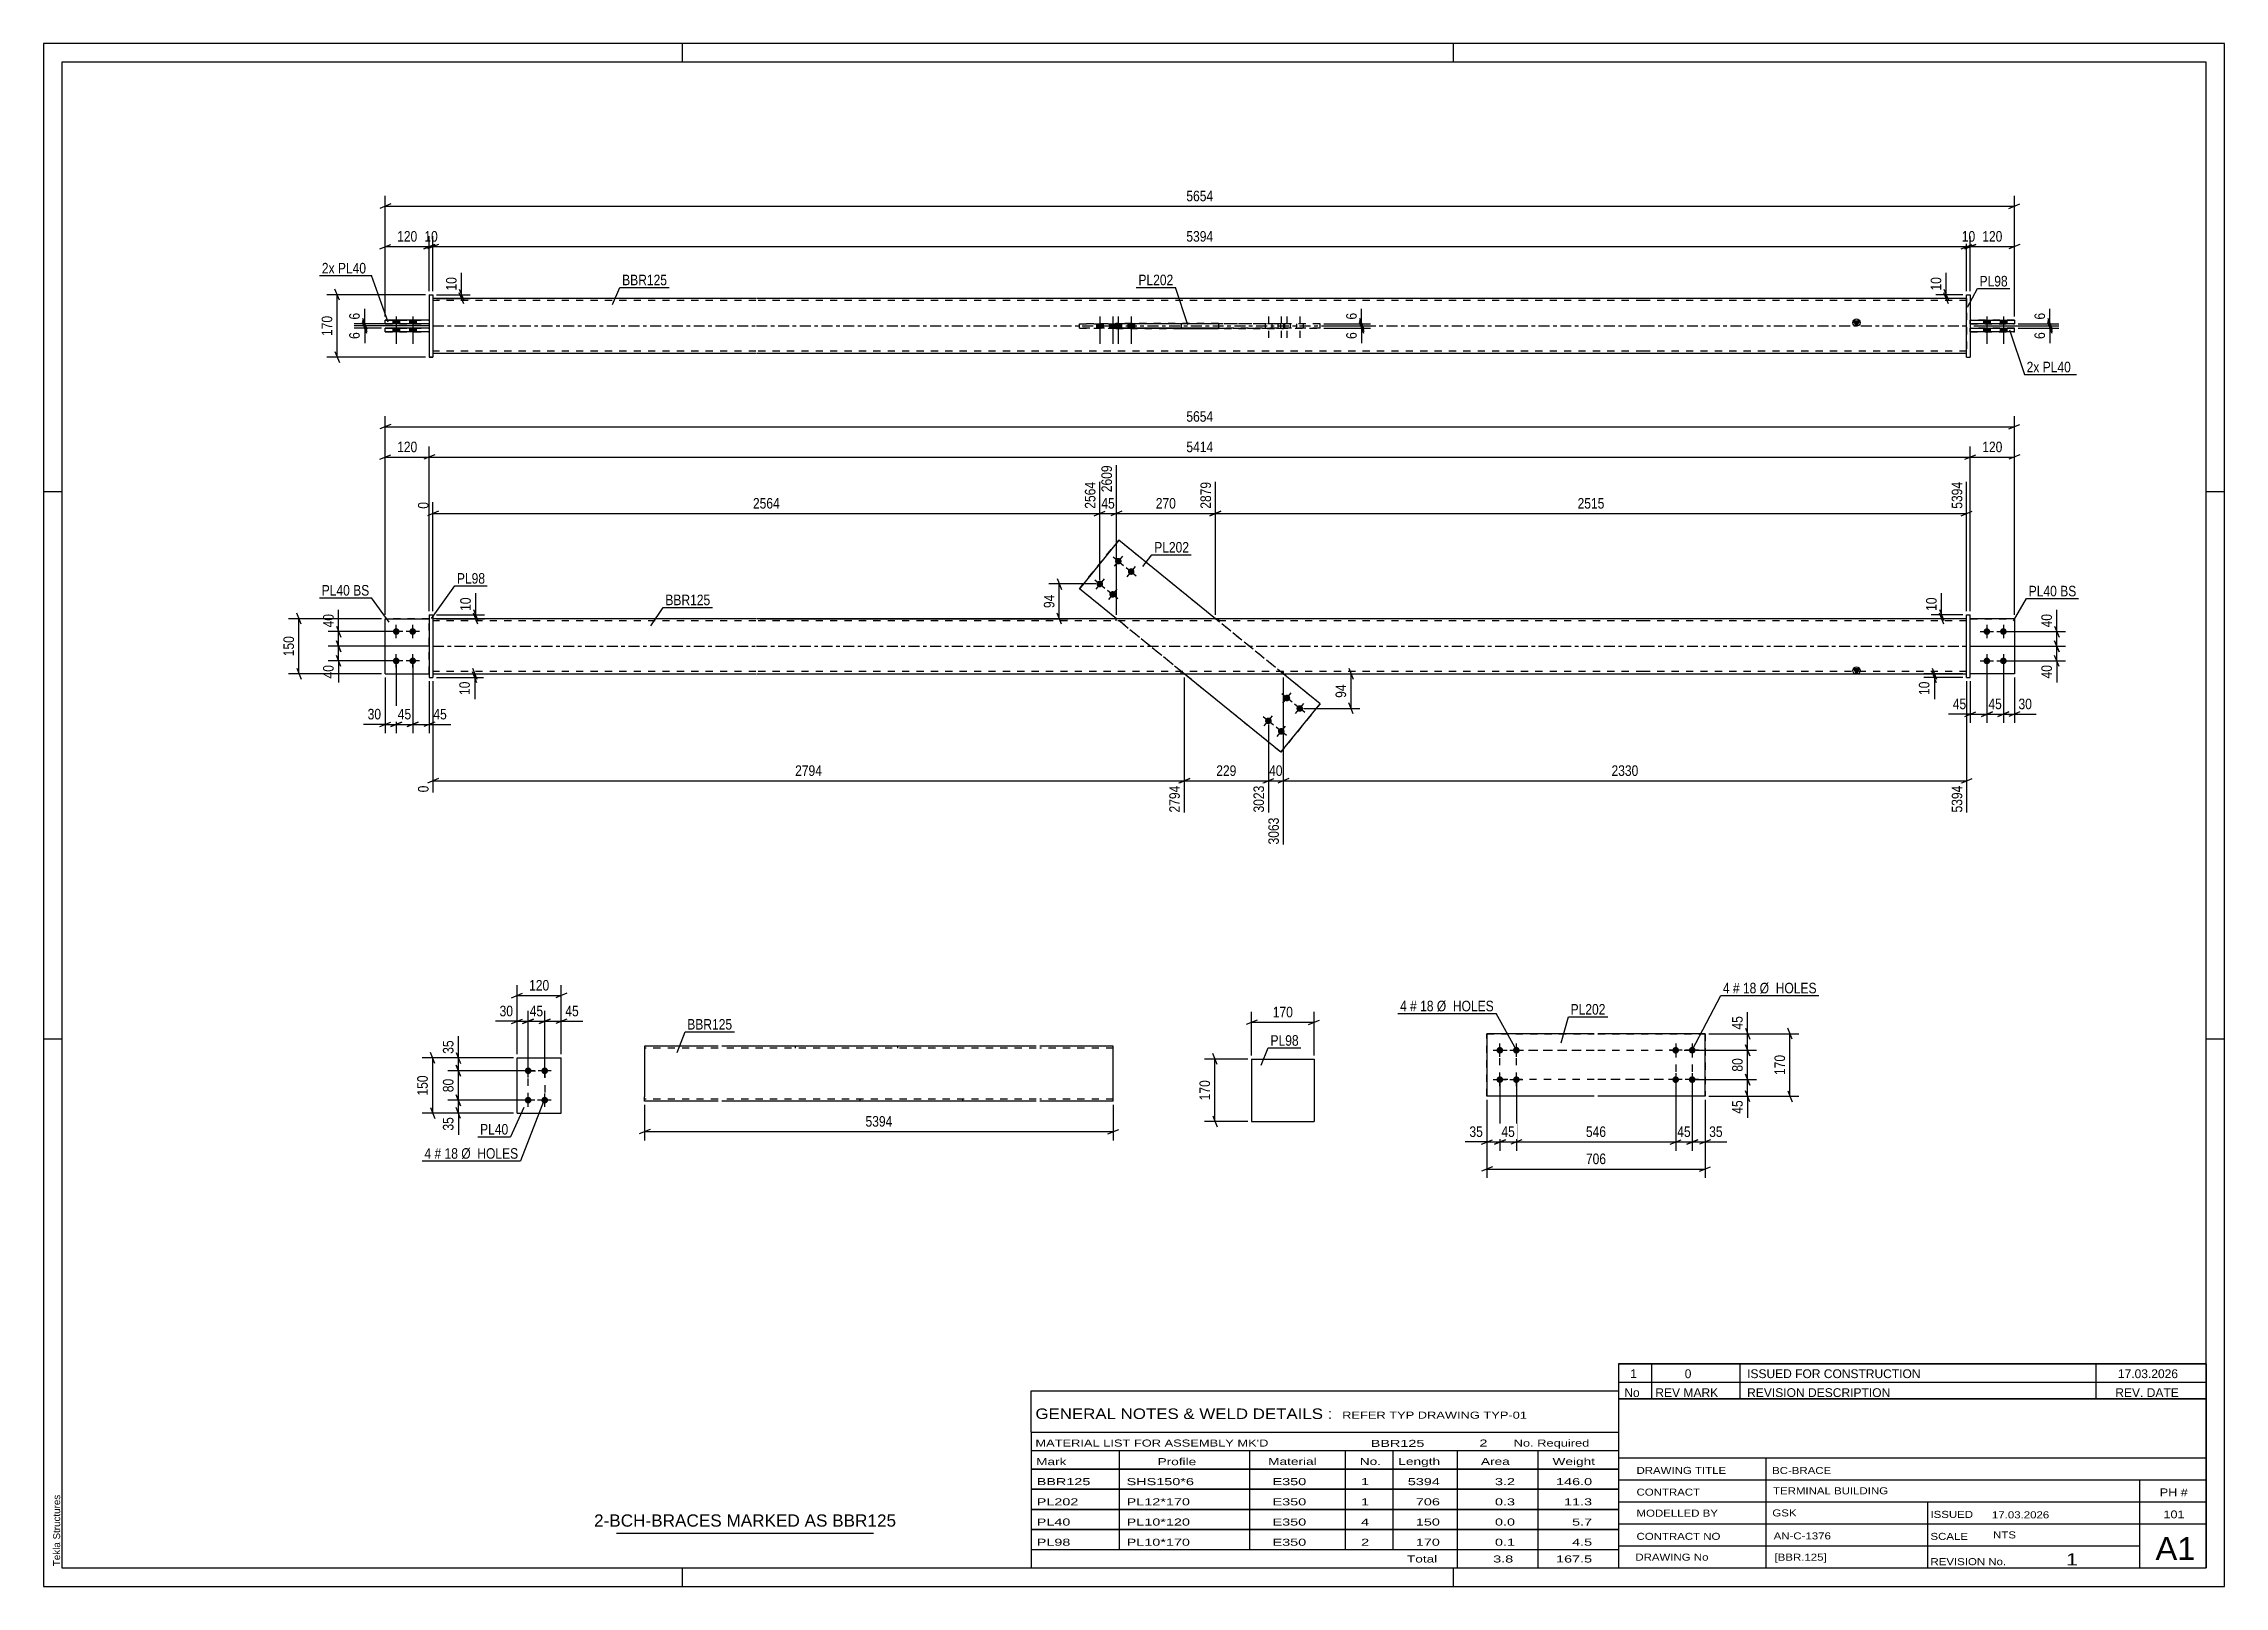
# Paper-space layout 'Layout1' of a CAD drawing. Header units: millimetres. Extents: x 0 to 594, y 0 to 420.
# The model-space entities are those that its viewports show. They can reach past a viewport. Long polylines and large blocks are cut down to what shows.
import ezdxf

# ---------------------------------------------------------------- set-up
doc = ezdxf.new("R2010")
doc.units = ezdxf.units.MM
doc.linetypes.add('DXK_LINE_DOT2', pattern=[3.9198, 1.9599, -1.9599])
doc.linetypes.add('DXK_LINE_DOT3', pattern=[5.9187, 2.979, -0.9799, 0.9799, -0.9799])
doc.layers.add('Viewport layer', color=7, linetype='Continuous', plot=False)
doc.styles.add('Arial', font='ARIAL.TTF', dxfattribs={"height": 0.2})
doc.styles.add('Arial Narrow', font='ARIALN.TTF', dxfattribs={"height": 0.2})

# ---------------------------------------------------------------- blocks, each defined once
blk = doc.blocks.new('Unknown-580610516-1130')
at = {"color": 5, "linetype": 'Continuous'}
for p, q in [((594, 420), (0, 420)), ((0, 420), (0, 0)), ((174, 415), (174, 420)), ((384, 415), (384, 420)), ((594, 0), (594, 420)), ((589, 415), (5, 415)), ((5, 415), (5, 5)), ((589, 5), (589, 415)), ((5, 298), (0, 298)), ((594, 298), (589, 298)), ((5, 149), (0, 149)), ((594, 149), (589, 149)), ((0, 0), (594, 0)), ((5, 5), (589, 5)), ((174, 0), (174, 5)), ((384, 0), (384, 5))]:
    blk.add_line(p, q, dxfattribs=at)
at = {"color": 174, "linetype": 'Continuous', "style": 'Arial'}
blk.add_text('Tekla Structures', height=1.9102, rotation=90, dxfattribs=at).set_placement((4.5, 5.5))
blk = doc.blocks.new('Part-580610516-2167 - 2161')
at = {"color": 2, "linetype": 'Continuous'}
for p, q in [((128.98, 128.86), (128.98, 143.86)), ((128.98, 143.86), (140.98, 143.86)), ((140.98, 128.86), (140.98, 143.86)), ((128.98, 128.86), (128.98, 128.86)), ((128.98, 128.86), (140.98, 128.86)), ((140.98, 128.86), (140.98, 128.86))]:
    blk.add_line(p, q, dxfattribs=at)
at = {"color": 7, "linetype": 'DXK_LINE_DOT2'}
for p, q in [((128.98, 143.86), (140.98, 143.86)), ((128.98, 128.86), (128.98, 128.86)), ((128.98, 128.86), (140.98, 128.86)), ((140.98, 128.86), (140.98, 128.86))]:
    blk.add_line(p, q, dxfattribs=at)
blk = doc.blocks.new('Bolt-580610516-2200 - 2161')
at = {"linetype": 'Continuous'}
for points in [[(131.98, 139.46), (131.79, 139.48), (131.61, 139.54), (131.45, 139.64), (131.31, 139.76), (131.2, 139.91), (131.12, 140.09), (131.08, 140.27), (131.08, 140.46), (131.12, 140.64), (131.2, 140.81), (131.31, 140.97), (131.45, 141.09), (131.61, 141.19), (131.79, 141.25), (131.98, 141.26), (132.17, 141.25), (132.35, 141.19), (132.51, 141.09), (132.65, 140.97), (132.76, 140.81), (132.84, 140.64), (132.87, 140.46), (132.87, 140.27), (132.84, 140.09), (132.76, 139.91), (132.65, 139.76), (132.51, 139.64), (132.35, 139.54), (132.17, 139.48)], [(136.48, 139.46), (136.29, 139.48), (136.11, 139.54), (135.95, 139.64), (135.81, 139.76), (135.7, 139.91), (135.62, 140.09), (135.58, 140.27), (135.58, 140.46), (135.62, 140.64), (135.7, 140.81), (135.81, 140.97), (135.95, 141.09), (136.11, 141.19), (136.29, 141.25), (136.48, 141.26), (136.67, 141.25), (136.85, 141.19), (137.01, 141.09), (137.15, 140.97), (137.26, 140.81), (137.34, 140.64), (137.37, 140.46), (137.37, 140.27), (137.34, 140.09), (137.26, 139.91), (137.15, 139.76), (137.01, 139.64), (136.85, 139.54), (136.67, 139.48)], [(131.98, 131.46), (131.79, 131.48), (131.61, 131.54), (131.45, 131.64), (131.31, 131.76), (131.2, 131.91), (131.12, 132.09), (131.08, 132.27), (131.08, 132.46), (131.12, 132.64), (131.2, 132.81), (131.31, 132.97), (131.45, 133.09), (131.61, 133.19), (131.79, 133.25), (131.98, 133.26), (132.17, 133.25), (132.35, 133.19), (132.51, 133.09), (132.65, 132.97), (132.76, 132.81), (132.84, 132.64), (132.87, 132.46), (132.87, 132.27), (132.84, 132.09), (132.76, 131.91), (132.65, 131.76), (132.51, 131.64), (132.35, 131.54), (132.17, 131.48)], [(136.48, 131.46), (136.29, 131.48), (136.11, 131.54), (135.95, 131.64), (135.81, 131.76), (135.7, 131.91), (135.62, 132.09), (135.58, 132.27), (135.58, 132.46), (135.62, 132.64), (135.7, 132.81), (135.81, 132.97), (135.95, 133.09), (136.11, 133.19), (136.29, 133.25), (136.48, 133.26), (136.67, 133.25), (136.85, 133.19), (137.01, 133.09), (137.15, 132.97), (137.26, 132.81), (137.34, 132.64), (137.37, 132.46), (137.37, 132.27), (137.34, 132.09), (137.26, 131.91), (137.15, 131.76), (137.01, 131.64), (136.85, 131.54), (136.67, 131.48)]]:
    blk.add_hatch(color=1, dxfattribs=at).paths.add_polyline_path(points)
at = {"color": 1, "linetype": 'Continuous'}
for p, q in [((133.78, 140.36), (130.18, 140.36)), ((131.98, 138.56), (131.98, 142.16)), ((138.28, 140.36), (134.68, 140.36)), ((136.48, 138.56), (136.48, 142.16)), ((133.78, 132.36), (130.18, 132.36)), ((131.98, 130.56), (131.98, 134.16)), ((138.28, 132.36), (134.68, 132.36)), ((136.48, 130.56), (136.48, 134.16))]:
    blk.add_line(p, q, dxfattribs=at)
blk = doc.blocks.new('Part-580610516-1695 - 1673')
at = {"color": 2, "linetype": 'Continuous'}
for p, q in [((536.8, 263.45), (524.8, 263.45)), ((536.8, 263.45), (536.8, 263.45)), ((536.8, 263.45), (536.8, 248.45)), ((536.8, 248.45), (524.8, 248.45))]:
    blk.add_line(p, q, dxfattribs=at)
at = {"color": 7, "linetype": 'DXK_LINE_DOT2'}
for p, q in [((536.8, 263.45), (524.8, 263.45)), ((524.8, 263.45), (524.8, 263.45)), ((524.8, 248.45), (524.8, 263.45)), ((536.8, 263.45), (536.8, 263.45)), ((536.8, 248.45), (524.8, 248.45))]:
    blk.add_line(p, q, dxfattribs=at)
blk = doc.blocks.new('Part-580610516-1679 - 1673')
at = {"color": 7, "linetype": 'DXK_LINE_DOT2'}
for p, q in [((93.04, 248.45), (93.04, 263.45)), ((93.04, 263.45), (105.04, 263.45)), ((105.04, 263.45), (93.04, 263.45)), ((105.04, 248.45), (105.04, 263.45)), ((93.04, 248.45), (93.04, 248.45)), ((93.04, 248.45), (105.04, 248.45)), ((93.04, 248.45), (105.04, 248.45)), ((105.04, 248.45), (105.04, 248.45))]:
    blk.add_line(p, q, dxfattribs=at)
blk = doc.blocks.new('Part-580610516-1700 - 1673')
at = {"linetype": 'Continuous'}
blk.add_hatch(color=2, dxfattribs=at).paths.add_polyline_path([(493.8, 248.45), (493, 249.85), (494.6, 249.85)])
at = {"color": 2, "linetype": 'Continuous'}
for p, q in [((194.04, 263.45), (106.04, 263.45)), ((435.7, 263.45), (194.14, 263.45)), ((523.8, 263.45), (435.8, 263.45)), ((493.8, 248.45), (493, 249.85)), ((493, 249.85), (494.6, 249.85)), ((494.6, 249.85), (493.8, 248.45)), ((106.04, 248.45), (194.04, 248.45)), ((194.14, 248.45), (435.7, 248.45)), ((435.8, 248.45), (523.8, 248.45))]:
    blk.add_line(p, q, dxfattribs=at)
at = {"color": 7, "linetype": 'DXK_LINE_DOT2'}
for p, q in [((106.04, 263.45), (106.04, 248.45)), ((194.04, 262.85), (106.04, 262.85)), ((435.7, 262.85), (194.14, 262.85)), ((292.09, 263.45), (292.09, 262.85)), ((320, 263.45), (320, 262.85)), ((523.8, 262.85), (435.8, 262.85)), ((523.8, 248.45), (523.8, 263.45)), ((194.04, 249.05), (106.04, 249.05)), ((435.7, 249.05), (194.14, 249.05)), ((309.83, 248.45), (309.83, 249.05)), ((337.75, 248.45), (337.75, 249.05)), ((523.8, 249.05), (435.8, 249.05))]:
    blk.add_line(p, q, dxfattribs=at)
at = {"color": 7, "linetype": 'DXK_LINE_DOT3'}
for p, q in [((106.04, 255.95), (194.04, 255.95)), ((194.14, 255.95), (435.7, 255.95)), ((435.8, 255.95), (523.8, 255.95))]:
    blk.add_line(p, q, dxfattribs=at)
at = {"color": 2, "linetype": 'Continuous'}
blk.add_circle((493.8, 249.35), 1, dxfattribs=at)
blk = doc.blocks.new('Part-580610516-1684 - 1673')
at = {"color": 2, "linetype": 'Continuous'}
for p, q in [((93.04, 248.45), (93.04, 263.45)), ((93.04, 263.45), (105.04, 263.45)), ((93.04, 248.45), (93.04, 248.45)), ((93.04, 248.45), (105.04, 248.45))]:
    blk.add_line(p, q, dxfattribs=at)
at = {"color": 7, "linetype": 'DXK_LINE_DOT2'}
for p, q in [((105.04, 263.45), (93.04, 263.45)), ((105.04, 248.45), (105.04, 263.45)), ((93.04, 248.45), (105.04, 248.45)), ((105.04, 248.45), (105.04, 248.45))]:
    blk.add_line(p, q, dxfattribs=at)
blk = doc.blocks.new('Part-580610516-1685 - 1673')
at = {"color": 2, "linetype": 'Continuous'}
for p, q in [((523.8, 264.45), (524.8, 264.45)), ((523.8, 247.45), (523.8, 264.45)), ((524.8, 247.45), (524.8, 264.45)), ((523.8, 247.45), (523.8, 247.45)), ((523.8, 247.45), (524.8, 247.45))]:
    blk.add_line(p, q, dxfattribs=at)
at = {"color": 7, "linetype": 'DXK_LINE_DOT2'}
for p, q in [((523.8, 264.45), (524.8, 264.45)), ((523.8, 247.45), (524.8, 247.45))]:
    blk.add_line(p, q, dxfattribs=at)
blk = doc.blocks.new('Part-580610516-1690 - 1673')
at = {"color": 7, "linetype": 'DXK_LINE_DOT2'}
for p, q in [((524.8, 263.45), (536.8, 263.45)), ((536.8, 263.45), (524.8, 263.45)), ((524.8, 263.45), (524.8, 263.45)), ((524.8, 248.45), (524.8, 263.45)), ((536.8, 263.45), (536.8, 263.45)), ((536.8, 263.45), (536.8, 248.45)), ((536.8, 248.45), (524.8, 248.45)), ((536.8, 248.45), (524.8, 248.45))]:
    blk.add_line(p, q, dxfattribs=at)
blk = doc.blocks.new('Bolt-580610516-1706 - 1673')
at = {"linetype": 'Continuous'}
for points in [[(292.73, 280), (292.92, 279.98), (293.1, 279.93), (293.26, 279.83), (293.4, 279.71), (293.51, 279.55), (293.59, 279.38), (293.63, 279.2), (293.63, 279.01), (293.59, 278.83), (293.51, 278.65), (293.4, 278.5), (293.26, 278.38), (293.1, 278.28), (292.92, 278.22), (292.73, 278.2), (292.55, 278.22), (292.37, 278.28), (292.2, 278.38), (292.06, 278.5), (291.95, 278.65), (291.88, 278.83), (291.84, 279.01), (291.84, 279.2), (291.88, 279.38), (291.95, 279.55), (292.06, 279.71), (292.2, 279.83), (292.37, 279.93), (292.55, 279.98)], [(287.69, 273.79), (287.88, 273.77), (288.06, 273.71), (288.22, 273.62), (288.36, 273.49), (288.47, 273.34), (288.55, 273.17), (288.59, 272.99), (288.59, 272.8), (288.55, 272.61), (288.47, 272.44), (288.36, 272.29), (288.22, 272.16), (288.06, 272.07), (287.88, 272.01), (287.69, 271.99), (287.5, 272.01), (287.33, 272.07), (287.16, 272.16), (287.02, 272.29), (286.91, 272.44), (286.84, 272.61), (286.8, 272.8), (286.8, 272.99), (286.84, 273.17), (286.91, 273.34), (287.02, 273.49), (287.16, 273.62), (287.33, 273.71), (287.5, 273.77)], [(296.23, 277.17), (296.41, 277.15), (296.59, 277.09), (296.76, 277), (296.9, 276.87), (297.01, 276.72), (297.08, 276.55), (297.12, 276.36), (297.12, 276.17), (297.08, 275.99), (297.01, 275.82), (296.9, 275.67), (296.76, 275.54), (296.59, 275.45), (296.41, 275.39), (296.23, 275.37), (296.04, 275.39), (295.86, 275.45), (295.7, 275.54), (295.56, 275.67), (295.45, 275.82), (295.37, 275.99), (295.33, 276.17), (295.33, 276.36), (295.37, 276.55), (295.45, 276.72), (295.56, 276.87), (295.7, 277), (295.86, 277.09), (296.04, 277.15)], [(291.19, 270.96), (291.37, 270.94), (291.55, 270.88), (291.71, 270.78), (291.85, 270.66), (291.97, 270.51), (292.04, 270.33), (292.08, 270.15), (292.08, 269.96), (292.04, 269.78), (291.97, 269.61), (291.85, 269.45), (291.71, 269.33), (291.55, 269.23), (291.37, 269.18), (291.19, 269.16), (291, 269.18), (290.82, 269.23), (290.66, 269.33), (290.52, 269.45), (290.41, 269.61), (290.33, 269.78), (290.29, 269.96), (290.29, 270.15), (290.33, 270.33), (290.41, 270.51), (290.52, 270.66), (290.66, 270.78), (290.82, 270.88), (291, 270.94)]]:
    blk.add_hatch(color=1, dxfattribs=at).paths.add_polyline_path(points)
at = {"color": 1, "linetype": 'Continuous'}
for p, q in [((291.34, 280.24), (294.13, 277.97)), ((293.87, 280.5), (291.6, 277.71)), ((286.29, 274.03), (289.09, 271.76)), ((288.83, 274.29), (286.56, 271.49)), ((294.83, 277.4), (297.62, 275.13)), ((297.36, 277.67), (295.09, 274.87)), ((289.79, 271.19), (292.58, 268.92)), ((292.32, 271.45), (290.05, 268.66))]:
    blk.add_line(p, q, dxfattribs=at)
blk = doc.blocks.new('Bolt-580610516-1707 - 1673')
at = {"linetype": 'Continuous'}
for points in [[(338.65, 242.74), (338.84, 242.72), (339.02, 242.66), (339.18, 242.57), (339.32, 242.44), (339.43, 242.29), (339.51, 242.12), (339.54, 241.93), (339.54, 241.75), (339.51, 241.56), (339.43, 241.39), (339.32, 241.24), (339.18, 241.11), (339.02, 241.02), (338.84, 240.96), (338.65, 240.94), (338.46, 240.96), (338.28, 241.02), (338.12, 241.11), (337.98, 241.24), (337.87, 241.39), (337.79, 241.56), (337.75, 241.75), (337.75, 241.93), (337.79, 242.12), (337.87, 242.29), (337.98, 242.44), (338.12, 242.57), (338.28, 242.66), (338.46, 242.72)], [(342.14, 239.9), (342.33, 239.88), (342.51, 239.83), (342.67, 239.73), (342.81, 239.61), (342.92, 239.45), (343, 239.28), (343.04, 239.1), (343.04, 238.91), (343, 238.73), (342.92, 238.55), (342.81, 238.4), (342.67, 238.28), (342.51, 238.18), (342.33, 238.12), (342.14, 238.1), (341.96, 238.12), (341.78, 238.18), (341.61, 238.28), (341.47, 238.4), (341.36, 238.55), (341.29, 238.73), (341.25, 238.91), (341.25, 239.1), (341.29, 239.28), (341.36, 239.45), (341.47, 239.61), (341.61, 239.73), (341.78, 239.83), (341.96, 239.88)], [(333.61, 236.53), (333.8, 236.51), (333.97, 236.45), (334.14, 236.36), (334.28, 236.23), (334.39, 236.08), (334.46, 235.91), (334.5, 235.72), (334.5, 235.53), (334.46, 235.35), (334.39, 235.18), (334.28, 235.03), (334.14, 234.9), (333.97, 234.81), (333.8, 234.75), (333.61, 234.73), (333.42, 234.75), (333.24, 234.81), (333.08, 234.9), (332.94, 235.03), (332.83, 235.18), (332.75, 235.35), (332.71, 235.53), (332.71, 235.72), (332.75, 235.91), (332.83, 236.08), (332.94, 236.23), (333.08, 236.36), (333.24, 236.45), (333.42, 236.51)], [(337.1, 233.69), (337.29, 233.67), (337.47, 233.61), (337.63, 233.52), (337.77, 233.39), (337.88, 233.24), (337.96, 233.07), (338, 232.89), (338, 232.7), (337.96, 232.51), (337.88, 232.34), (337.77, 232.19), (337.63, 232.06), (337.47, 231.97), (337.29, 231.91), (337.1, 231.89), (336.91, 231.91), (336.74, 231.97), (336.57, 232.06), (336.43, 232.19), (336.32, 232.34), (336.25, 232.51), (336.21, 232.7), (336.21, 232.89), (336.25, 233.07), (336.32, 233.24), (336.43, 233.39), (336.57, 233.52), (336.74, 233.61), (336.91, 233.67)]]:
    blk.add_hatch(color=1, dxfattribs=at).paths.add_polyline_path(points)
at = {"color": 1, "linetype": 'Continuous'}
for p, q in [((340.05, 240.71), (337.25, 242.97)), ((337.51, 240.44), (339.78, 243.24)), ((343.54, 237.87), (340.75, 240.14)), ((341.01, 237.61), (343.28, 240.4)), ((335.01, 234.49), (332.21, 236.76)), ((332.47, 234.23), (334.74, 237.03)), ((338.5, 231.66), (335.7, 233.93)), ((335.97, 231.39), (338.24, 234.19))]:
    blk.add_line(p, q, dxfattribs=at)
blk = doc.blocks.new('Bolt-580610516-1709 - 1673')
at = {"linetype": 'Continuous'}
for points in [[(96.04, 260.85), (96.23, 260.83), (96.4, 260.77), (96.57, 260.68), (96.71, 260.55), (96.82, 260.4), (96.89, 260.23), (96.93, 260.04), (96.93, 259.85), (96.89, 259.67), (96.82, 259.5), (96.71, 259.35), (96.57, 259.22), (96.4, 259.13), (96.23, 259.07), (96.04, 259.05), (95.85, 259.07), (95.67, 259.13), (95.51, 259.22), (95.37, 259.35), (95.26, 259.5), (95.18, 259.67), (95.14, 259.85), (95.14, 260.04), (95.18, 260.23), (95.26, 260.4), (95.37, 260.55), (95.51, 260.68), (95.67, 260.77), (95.85, 260.83)], [(100.54, 260.85), (100.73, 260.83), (100.9, 260.77), (101.07, 260.68), (101.21, 260.55), (101.32, 260.4), (101.39, 260.23), (101.43, 260.04), (101.43, 259.85), (101.39, 259.67), (101.32, 259.5), (101.21, 259.35), (101.07, 259.22), (100.9, 259.13), (100.73, 259.07), (100.54, 259.05), (100.35, 259.07), (100.17, 259.13), (100.01, 259.22), (99.87, 259.35), (99.76, 259.5), (99.68, 259.67), (99.64, 259.85), (99.64, 260.04), (99.68, 260.23), (99.76, 260.4), (99.87, 260.55), (100.01, 260.68), (100.17, 260.77), (100.35, 260.83)], [(96.04, 252.85), (96.23, 252.83), (96.4, 252.77), (96.57, 252.68), (96.71, 252.55), (96.82, 252.4), (96.89, 252.23), (96.93, 252.04), (96.93, 251.85), (96.89, 251.67), (96.82, 251.5), (96.71, 251.35), (96.57, 251.22), (96.4, 251.13), (96.23, 251.07), (96.04, 251.05), (95.85, 251.07), (95.67, 251.13), (95.51, 251.22), (95.37, 251.35), (95.26, 251.5), (95.18, 251.67), (95.14, 251.85), (95.14, 252.04), (95.18, 252.23), (95.26, 252.4), (95.37, 252.55), (95.51, 252.68), (95.67, 252.77), (95.85, 252.83)], [(100.54, 252.85), (100.73, 252.83), (100.9, 252.77), (101.07, 252.68), (101.21, 252.55), (101.32, 252.4), (101.39, 252.23), (101.43, 252.04), (101.43, 251.85), (101.39, 251.67), (101.32, 251.5), (101.21, 251.35), (101.07, 251.22), (100.9, 251.13), (100.73, 251.07), (100.54, 251.05), (100.35, 251.07), (100.17, 251.13), (100.01, 251.22), (99.87, 251.35), (99.76, 251.5), (99.68, 251.67), (99.64, 251.85), (99.64, 252.04), (99.68, 252.23), (99.76, 252.4), (99.87, 252.55), (100.01, 252.68), (100.17, 252.77), (100.35, 252.83)]]:
    blk.add_hatch(color=1, dxfattribs=at).paths.add_polyline_path(points)
at = {"color": 1, "linetype": 'Continuous'}
for p, q in [((96.04, 258.15), (96.04, 261.75)), ((100.54, 258.15), (100.54, 261.75)), ((97.84, 259.95), (94.24, 259.95)), ((102.34, 259.95), (98.74, 259.95)), ((97.84, 251.95), (94.24, 251.95)), ((96.04, 250.15), (96.04, 253.75)), ((102.34, 251.95), (98.74, 251.95)), ((100.54, 250.15), (100.54, 253.75))]:
    blk.add_line(p, q, dxfattribs=at)
blk = doc.blocks.new('Bolt-580610516-1710 - 1673')
at = {"linetype": 'Continuous'}
for points in [[(529.3, 260.85), (529.48, 260.83), (529.66, 260.77), (529.83, 260.68), (529.97, 260.55), (530.08, 260.4), (530.15, 260.23), (530.19, 260.04), (530.19, 259.85), (530.15, 259.67), (530.08, 259.5), (529.97, 259.35), (529.83, 259.22), (529.66, 259.13), (529.48, 259.07), (529.3, 259.05), (529.11, 259.07), (528.93, 259.13), (528.77, 259.22), (528.63, 259.35), (528.52, 259.5), (528.44, 259.67), (528.4, 259.85), (528.4, 260.04), (528.44, 260.23), (528.52, 260.4), (528.63, 260.55), (528.77, 260.68), (528.93, 260.77), (529.11, 260.83)], [(533.8, 260.85), (533.98, 260.83), (534.16, 260.77), (534.33, 260.68), (534.47, 260.55), (534.58, 260.4), (534.65, 260.23), (534.69, 260.04), (534.69, 259.85), (534.65, 259.67), (534.58, 259.5), (534.47, 259.35), (534.33, 259.22), (534.16, 259.13), (533.98, 259.07), (533.8, 259.05), (533.61, 259.07), (533.43, 259.13), (533.27, 259.22), (533.13, 259.35), (533.02, 259.5), (532.94, 259.67), (532.9, 259.85), (532.9, 260.04), (532.94, 260.23), (533.02, 260.4), (533.13, 260.55), (533.27, 260.68), (533.43, 260.77), (533.61, 260.83)], [(529.3, 252.85), (529.48, 252.83), (529.66, 252.77), (529.83, 252.68), (529.97, 252.55), (530.08, 252.4), (530.15, 252.23), (530.19, 252.04), (530.19, 251.85), (530.15, 251.67), (530.08, 251.5), (529.97, 251.35), (529.83, 251.22), (529.66, 251.13), (529.48, 251.07), (529.3, 251.05), (529.11, 251.07), (528.93, 251.13), (528.77, 251.22), (528.63, 251.35), (528.52, 251.5), (528.44, 251.67), (528.4, 251.85), (528.4, 252.04), (528.44, 252.23), (528.52, 252.4), (528.63, 252.55), (528.77, 252.68), (528.93, 252.77), (529.11, 252.83)], [(533.8, 252.85), (533.98, 252.83), (534.16, 252.77), (534.33, 252.68), (534.47, 252.55), (534.58, 252.4), (534.65, 252.23), (534.69, 252.04), (534.69, 251.85), (534.65, 251.67), (534.58, 251.5), (534.47, 251.35), (534.33, 251.22), (534.16, 251.13), (533.98, 251.07), (533.8, 251.05), (533.61, 251.07), (533.43, 251.13), (533.27, 251.22), (533.13, 251.35), (533.02, 251.5), (532.94, 251.67), (532.9, 251.85), (532.9, 252.04), (532.94, 252.23), (533.02, 252.4), (533.13, 252.55), (533.27, 252.68), (533.43, 252.77), (533.61, 252.83)]]:
    blk.add_hatch(color=1, dxfattribs=at).paths.add_polyline_path(points)
at = {"color": 1, "linetype": 'Continuous'}
for p, q in [((529.3, 261.75), (529.3, 258.15)), ((533.8, 261.75), (533.8, 258.15)), ((527.5, 259.95), (531.1, 259.95)), ((532, 259.95), (535.6, 259.95)), ((527.5, 251.95), (531.1, 251.95)), ((529.3, 253.75), (529.3, 250.15)), ((532, 251.95), (535.6, 251.95)), ((533.8, 253.75), (533.8, 250.15))]:
    blk.add_line(p, q, dxfattribs=at)
blk = doc.blocks.new('Part-580610516-1715 - 1673')
at = {"color": 2, "linetype": 'Continuous'}
for p, q in [((292.85, 284.8), (282.14, 271.6)), ((292.85, 284.8), (292.85, 284.8)), ((319.16, 263.45), (292.85, 284.8)), ((292.19, 263.45), (282.14, 271.6)), ((282.14, 271.6), (282.14, 271.6)), ((336.98, 227.09), (310.67, 248.45)), ((347.7, 240.29), (337.65, 248.45)), ((336.98, 227.09), (347.7, 240.29)), ((347.7, 240.29), (347.7, 240.29)), ((336.98, 227.09), (336.98, 227.09))]:
    blk.add_line(p, q, dxfattribs=at)
at = {"color": 7, "linetype": 'DXK_LINE_DOT2'}
for p, q in [((282.14, 271.6), (292.85, 284.8)), ((347.7, 240.29), (292.85, 284.8)), ((336.98, 227.09), (282.14, 271.6)), ((310.67, 248.45), (292.19, 263.45)), ((337.65, 248.45), (319.16, 263.45)), ((347.7, 240.29), (336.98, 227.09))]:
    blk.add_line(p, q, dxfattribs=at)
blk = doc.blocks.new('Part-580610516-1720 - 1673')
at = {"color": 2, "linetype": 'Continuous'}
for p, q in [((105.04, 264.45), (106.04, 264.45)), ((105.04, 264.45), (105.04, 247.45)), ((106.04, 264.45), (106.04, 264.45)), ((106.04, 264.45), (106.04, 247.45)), ((105.04, 247.45), (106.04, 247.45))]:
    blk.add_line(p, q, dxfattribs=at)
at = {"color": 7, "linetype": 'DXK_LINE_DOT2'}
for p, q in [((105.04, 264.45), (106.04, 264.45)), ((105.04, 247.45), (106.04, 247.45))]:
    blk.add_line(p, q, dxfattribs=at)
blk = doc.blocks.new('Part-580610516-1418 - 1367')
at = {"color": 2, "linetype": 'Continuous'}
for p, q in [((93.04, 341.55), (93.04, 342.55)), ((105.04, 342.55), (93.04, 342.55)), ((93.04, 341.55), (93.04, 341.55)), ((105.04, 341.55), (93.04, 341.55))]:
    blk.add_line(p, q, dxfattribs=at)
at = {"color": 7, "linetype": 'DXK_LINE_DOT2'}
for p, q in [((93.04, 342.55), (105.04, 342.55)), ((93.04, 341.55), (105.04, 341.55)), ((105.04, 342.55), (105.04, 341.55))]:
    blk.add_line(p, q, dxfattribs=at)
blk = doc.blocks.new('Bolt-580610516-1370 - 1367')
at = {"linetype": 'Continuous'}
for points in [[(95.14, 343.75), (96.94, 343.75), (96.94, 344.75), (95.14, 344.75)], [(95.14, 343.75), (96.94, 343.75), (96.94, 344.75), (95.14, 344.75)], [(99.64, 343.75), (101.44, 343.75), (101.44, 344.75), (99.64, 344.75)], [(99.64, 343.75), (101.44, 343.75), (101.44, 344.75), (99.64, 344.75)], [(95.14, 341.55), (96.94, 341.55), (96.94, 342.55), (95.14, 342.55)], [(95.14, 341.55), (96.94, 341.55), (96.94, 342.55), (95.14, 342.55)], [(99.64, 341.55), (101.44, 341.55), (101.44, 342.55), (99.64, 342.55)], [(99.64, 341.55), (101.44, 341.55), (101.44, 342.55), (99.64, 342.55)]]:
    blk.add_hatch(color=1, dxfattribs=at).paths.add_polyline_path(points)
at = {"color": 1, "linetype": 'Continuous'}
for p, q in [((95.14, 344.75), (95.14, 343.75)), ((95.14, 344.75), (95.14, 343.75)), ((96.04, 345.75), (96.04, 338.25)), ((96.04, 345.75), (96.04, 338.25)), ((96.94, 344.75), (96.94, 343.75)), ((96.94, 344.75), (96.94, 343.75)), ((99.64, 344.75), (99.64, 343.75)), ((99.64, 344.75), (99.64, 343.75)), ((100.54, 345.75), (100.54, 338.25)), ((100.54, 345.75), (100.54, 338.25)), ((101.44, 344.75), (101.44, 343.75)), ((101.44, 344.75), (101.44, 343.75)), ((95.14, 342.55), (95.14, 341.55)), ((95.14, 342.55), (95.14, 341.55)), ((96.94, 342.55), (96.94, 341.55)), ((96.94, 342.55), (96.94, 341.55)), ((99.64, 342.55), (99.64, 341.55)), ((99.64, 342.55), (99.64, 341.55)), ((101.44, 342.55), (101.44, 341.55)), ((101.44, 342.55), (101.44, 341.55))]:
    blk.add_line(p, q, dxfattribs=at)
blk = doc.blocks.new('Bolt-580610516-1435 - 1367')
at = {"color": 1, "linetype": 'DXK_LINE_DOT2'}
for p, q in [((333.61, 345.75), (333.61, 338.25)), ((337.1, 345.75), (337.1, 338.25)), ((338.65, 345.75), (338.65, 338.25)), ((342.14, 345.75), (342.14, 338.25)), ((332.71, 343.75), (332.71, 342.55)), ((334.51, 343.75), (334.51, 342.55)), ((336.2, 343.75), (336.2, 342.55)), ((337.75, 343.75), (337.75, 342.55)), ((338, 343.75), (338, 342.55)), ((339.55, 343.75), (339.55, 342.55)), ((341.24, 343.75), (341.24, 342.55)), ((343.04, 343.75), (343.04, 342.55))]:
    blk.add_line(p, q, dxfattribs=at)
blk = doc.blocks.new('Bolt-580610516-1371 - 1367')
at = {"linetype": 'Continuous'}
for points in [[(530.2, 344.75), (528.4, 344.75), (528.4, 343.75), (530.2, 343.75)], [(530.2, 344.75), (528.4, 344.75), (528.4, 343.75), (530.2, 343.75)], [(534.7, 344.75), (532.9, 344.75), (532.9, 343.75), (534.7, 343.75)], [(534.7, 344.75), (532.9, 344.75), (532.9, 343.75), (534.7, 343.75)], [(530.2, 342.55), (528.4, 342.55), (528.4, 341.55), (530.2, 341.55)], [(530.2, 342.55), (528.4, 342.55), (528.4, 341.55), (530.2, 341.55)], [(534.7, 342.55), (532.9, 342.55), (532.9, 341.55), (534.7, 341.55)], [(534.7, 342.55), (532.9, 342.55), (532.9, 341.55), (534.7, 341.55)]]:
    blk.add_hatch(color=1, dxfattribs=at).paths.add_polyline_path(points)
at = {"color": 1, "linetype": 'Continuous'}
for p, q in [((528.4, 344.75), (528.4, 343.75)), ((528.4, 344.75), (528.4, 343.75)), ((529.3, 345.75), (529.3, 338.25)), ((529.3, 345.75), (529.3, 338.25)), ((530.2, 344.75), (530.2, 343.75)), ((530.2, 344.75), (530.2, 343.75)), ((532.9, 344.75), (532.9, 343.75)), ((532.9, 344.75), (532.9, 343.75)), ((533.8, 345.75), (533.8, 338.25)), ((533.8, 345.75), (533.8, 338.25)), ((534.7, 344.75), (534.7, 343.75)), ((534.7, 344.75), (534.7, 343.75)), ((528.4, 342.55), (528.4, 341.55)), ((528.4, 342.55), (528.4, 341.55)), ((530.2, 342.55), (530.2, 341.55)), ((530.2, 342.55), (530.2, 341.55)), ((532.9, 342.55), (532.9, 341.55)), ((532.9, 342.55), (532.9, 341.55)), ((534.7, 342.55), (534.7, 341.55)), ((534.7, 342.55), (534.7, 341.55))]:
    blk.add_line(p, q, dxfattribs=at)
blk = doc.blocks.new('Part-580610516-1456 - 1367')
at = {"linetype": 'Continuous'}
blk.add_hatch(color=2, dxfattribs=at).paths.add_polyline_path([(493.8, 343.15), (493, 344.55), (494.6, 344.55)])
at = {"color": 2, "linetype": 'Continuous'}
for p, q in [((194.04, 350.65), (106.04, 350.65)), ((435.7, 350.65), (194.14, 350.65)), ((523.8, 350.65), (435.8, 350.65)), ((493.8, 343.15), (493, 344.55)), ((493, 344.55), (494.6, 344.55)), ((494.6, 344.55), (493.8, 343.15)), ((292.09, 343.85), (320, 343.85)), ((292.09, 343.85), (292.09, 343.75)), ((292.09, 342.55), (292.09, 342.45)), ((292.09, 342.45), (292.09, 342.45)), ((320, 342.45), (292.09, 342.45)), ((309.83, 343.85), (309.83, 343.75)), ((309.83, 342.45), (309.83, 342.55)), ((320, 343.85), (320, 342.45)), ((194.04, 335.65), (106.04, 335.65)), ((435.7, 335.65), (194.14, 335.65)), ((523.8, 335.65), (435.8, 335.65))]:
    blk.add_line(p, q, dxfattribs=at)
at = {"color": 7, "linetype": 'DXK_LINE_DOT2'}
for p, q in [((106.04, 350.65), (106.04, 335.65)), ((523.8, 350.65), (523.8, 335.65)), ((194.04, 350.05), (106.04, 350.05)), ((435.7, 350.05), (194.14, 350.05)), ((523.8, 350.05), (435.8, 350.05)), ((320, 343.85), (292.09, 343.85)), ((292.09, 342.45), (292.09, 343.75)), ((292.09, 342.45), (320, 342.45)), ((309.83, 343.85), (309.83, 343.85)), ((309.83, 343.85), (309.83, 343.85)), ((309.83, 343.85), (337.75, 343.85)), ((309.83, 343.85), (337.75, 343.85)), ((309.83, 343.75), (309.83, 342.45)), ((337.75, 342.45), (309.83, 342.45)), ((309.83, 342.45), (309.83, 342.45)), ((309.83, 342.45), (337.75, 342.45)), ((337.75, 343.85), (337.75, 342.45)), ((194.04, 336.25), (106.04, 336.25)), ((435.7, 336.25), (194.14, 336.25)), ((523.8, 336.25), (435.8, 336.25))]:
    blk.add_line(p, q, dxfattribs=at)
at = {"color": 7, "linetype": 'DXK_LINE_DOT3'}
for p, q in [((106.04, 343.15), (194.04, 343.15)), ((194.14, 343.15), (435.7, 343.15)), ((435.8, 343.15), (523.8, 343.15))]:
    blk.add_line(p, q, dxfattribs=at)
at = {"color": 2, "linetype": 'Continuous'}
blk.add_circle((493.8, 344.05), 1, dxfattribs=at)
blk = doc.blocks.new('Part-580610516-1413 - 1367')
at = {"color": 2, "linetype": 'Continuous'}
for p, q in [((93.04, 343.75), (93.04, 344.75)), ((105.04, 344.75), (93.04, 344.75)), ((93.04, 343.75), (93.04, 343.75)), ((105.04, 343.75), (93.04, 343.75))]:
    blk.add_line(p, q, dxfattribs=at)
at = {"color": 7, "linetype": 'DXK_LINE_DOT2'}
for p, q in [((93.04, 344.75), (93.04, 344.75)), ((93.04, 344.75), (105.04, 344.75)), ((105.04, 344.75), (105.04, 343.75)), ((93.04, 343.75), (105.04, 343.75))]:
    blk.add_line(p, q, dxfattribs=at)
blk = doc.blocks.new('Part-580610516-1461 - 1367')
at = {"color": 2, "linetype": 'Continuous'}
for p, q in [((524.8, 342.55), (536.8, 342.55)), ((536.8, 341.55), (524.8, 341.55)), ((536.8, 341.55), (536.8, 342.55))]:
    blk.add_line(p, q, dxfattribs=at)
at = {"color": 7, "linetype": 'DXK_LINE_DOT2'}
for p, q in [((524.8, 341.55), (524.8, 342.55)), ((536.8, 342.55), (524.8, 342.55)), ((524.8, 341.55), (536.8, 341.55))]:
    blk.add_line(p, q, dxfattribs=at)
blk = doc.blocks.new('Part-580610516-1397 - 1367')
at = {"color": 7, "linetype": 'DXK_LINE_DOT2'}
for p, q in [((336.98, 343.76), (282.14, 343.75)), ((282.14, 343.75), (292.85, 343.75)), ((282.14, 342.55), (336.98, 342.56)), ((292.85, 342.55), (282.14, 342.55)), ((347.7, 343.75), (320, 343.75)), ((347.7, 342.55), (320, 342.55)), ((336.98, 342.56), (336.98, 343.76)), ((347.7, 343.75), (336.98, 343.76)), ((336.98, 342.56), (347.7, 342.55)), ((347.7, 342.55), (347.7, 343.75))]:
    blk.add_line(p, q, dxfattribs=at)
at = {"color": 2, "linetype": 'Continuous'}
for p, q in [((282.14, 342.55), (282.14, 343.75)), ((292.85, 342.55), (292.85, 343.75)), ((320, 343.75), (292.85, 343.75)), ((320, 342.55), (292.85, 342.55))]:
    blk.add_line(p, q, dxfattribs=at)
blk = doc.blocks.new('Part-580610516-1398 - 1367')
at = {"color": 2, "linetype": 'Continuous'}
for p, q in [((105.04, 351.65), (106.04, 351.65)), ((105.04, 351.65), (105.04, 334.65)), ((106.04, 351.65), (106.04, 351.65)), ((106.04, 351.65), (106.04, 334.65)), ((106.04, 334.65), (105.04, 334.65)), ((105.04, 334.65), (105.04, 334.65))]:
    blk.add_line(p, q, dxfattribs=at)
at = {"color": 7, "linetype": 'DXK_LINE_DOT2'}
for p, q in [((105.04, 351.65), (106.04, 351.65)), ((106.04, 351.65), (106.04, 351.65)), ((105.04, 334.65), (106.04, 334.65))]:
    blk.add_line(p, q, dxfattribs=at)
blk = doc.blocks.new('Part-580610516-1433 - 1367')
at = {"color": 2, "linetype": 'Continuous'}
for p, q in [((523.8, 351.65), (523.8, 351.65)), ((523.8, 334.65), (523.8, 351.65)), ((523.8, 351.65), (524.8, 351.65)), ((524.8, 351.65), (524.8, 351.65)), ((524.8, 351.65), (524.8, 334.65)), ((523.8, 334.65), (524.8, 334.65)), ((523.8, 334.65), (523.8, 334.65)), ((524.8, 334.65), (524.8, 334.65))]:
    blk.add_line(p, q, dxfattribs=at)
at = {"color": 7, "linetype": 'DXK_LINE_DOT2'}
for p, q in [((523.8, 351.65), (523.8, 351.65)), ((523.8, 351.65), (524.8, 351.65)), ((523.8, 334.65), (524.8, 334.65))]:
    blk.add_line(p, q, dxfattribs=at)
blk = doc.blocks.new('Bolt-580610516-1436 - 1367')
at = {"linetype": 'Continuous'}
for points in [[(288.59, 343.75), (286.79, 343.75), (286.79, 342.55), (288.59, 342.55)], [(292.09, 343.75), (290.29, 343.75), (290.29, 342.55), (292.09, 342.55)], [(293.63, 343.75), (291.83, 343.75), (291.83, 342.55), (293.63, 342.55)], [(297.13, 343.75), (295.33, 343.75), (295.33, 342.55), (297.13, 342.55)]]:
    blk.add_hatch(color=1, dxfattribs=at).paths.add_polyline_path(points)
at = {"color": 1, "linetype": 'Continuous'}
for p, q in [((287.69, 345.75), (287.69, 338.25)), ((291.19, 345.75), (291.19, 338.25)), ((292.73, 345.75), (292.73, 338.25)), ((296.23, 345.75), (296.23, 338.25)), ((286.79, 343.75), (286.79, 342.55)), ((288.59, 343.75), (288.59, 342.55)), ((290.29, 343.75), (290.29, 342.55)), ((291.83, 343.75), (291.83, 342.55)), ((292.09, 343.75), (292.09, 342.55)), ((293.63, 343.75), (293.63, 342.55)), ((295.33, 343.75), (295.33, 342.55)), ((297.13, 343.75), (297.13, 342.55))]:
    blk.add_line(p, q, dxfattribs=at)
blk = doc.blocks.new('Part-580610516-1466 - 1367')
at = {"color": 2, "linetype": 'Continuous'}
for p, q in [((524.8, 344.75), (536.8, 344.75)), ((536.8, 344.75), (536.8, 343.75)), ((536.8, 343.75), (524.8, 343.75))]:
    blk.add_line(p, q, dxfattribs=at)
at = {"color": 7, "linetype": 'DXK_LINE_DOT2'}
for p, q in [((524.8, 343.75), (524.8, 344.75)), ((536.8, 344.75), (524.8, 344.75)), ((536.8, 344.75), (536.8, 344.75)), ((524.8, 343.75), (536.8, 343.75))]:
    blk.add_line(p, q, dxfattribs=at)
blk = doc.blocks.new('Bolt-580610516-2463 - 2457')
at = {"linetype": 'Continuous'}
for points in [[(397.21, 146.65), (397.35, 146.52), (397.45, 146.36), (397.52, 146.19), (397.54, 146), (397.53, 145.81), (397.49, 145.63), (397.4, 145.46), (397.28, 145.32), (397.14, 145.2), (396.97, 145.11), (396.79, 145.06), (396.6, 145.05), (396.41, 145.08), (396.24, 145.15), (396.08, 145.25), (395.95, 145.39), (395.84, 145.55), (395.78, 145.72), (395.75, 145.91), (395.76, 146.1), (395.81, 146.28), (395.89, 146.44), (396.01, 146.59), (396.16, 146.71), (396.32, 146.79), (396.51, 146.84), (396.69, 146.85), (396.88, 146.82), (397.06, 146.76)], [(401.71, 146.65), (401.85, 146.52), (401.95, 146.36), (402.02, 146.19), (402.04, 146), (402.03, 145.81), (401.99, 145.63), (401.9, 145.46), (401.78, 145.32), (401.64, 145.2), (401.47, 145.11), (401.29, 145.06), (401.1, 145.05), (400.91, 145.08), (400.74, 145.15), (400.58, 145.25), (400.45, 145.39), (400.34, 145.55), (400.28, 145.72), (400.25, 145.91), (400.26, 146.1), (400.31, 146.28), (400.39, 146.44), (400.51, 146.59), (400.66, 146.71), (400.82, 146.79), (401.01, 146.84), (401.19, 146.85), (401.38, 146.82), (401.56, 146.76)], [(397.21, 138.65), (397.35, 138.52), (397.45, 138.36), (397.52, 138.19), (397.54, 138), (397.53, 137.81), (397.49, 137.63), (397.4, 137.46), (397.28, 137.32), (397.14, 137.2), (396.97, 137.11), (396.79, 137.06), (396.6, 137.05), (396.41, 137.08), (396.24, 137.15), (396.08, 137.25), (395.95, 137.39), (395.84, 137.55), (395.78, 137.72), (395.75, 137.91), (395.76, 138.1), (395.81, 138.28), (395.89, 138.44), (396.01, 138.59), (396.16, 138.71), (396.32, 138.79), (396.51, 138.84), (396.69, 138.85), (396.88, 138.82), (397.06, 138.76)], [(401.71, 138.65), (401.85, 138.52), (401.95, 138.36), (402.02, 138.19), (402.04, 138), (402.03, 137.81), (401.99, 137.63), (401.9, 137.46), (401.78, 137.32), (401.64, 137.2), (401.47, 137.11), (401.29, 137.06), (401.1, 137.05), (400.91, 137.08), (400.74, 137.15), (400.58, 137.25), (400.45, 137.39), (400.34, 137.55), (400.28, 137.72), (400.25, 137.91), (400.26, 138.1), (400.31, 138.28), (400.39, 138.44), (400.51, 138.59), (400.66, 138.71), (400.82, 138.79), (401.01, 138.84), (401.19, 138.85), (401.38, 138.82), (401.56, 138.76)]]:
    blk.add_hatch(color=1, dxfattribs=at).paths.add_polyline_path(points)
at = {"color": 1, "linetype": 'Continuous'}
for p, q in [((394.85, 145.95), (398.45, 145.95)), ((396.65, 144.15), (396.65, 147.75)), ((399.35, 145.95), (402.95, 145.95)), ((401.15, 144.15), (401.15, 147.75)), ((394.85, 137.95), (398.45, 137.95)), ((396.65, 136.15), (396.65, 139.75)), ((399.35, 137.95), (402.95, 137.95)), ((401.15, 136.15), (401.15, 139.75))]:
    blk.add_line(p, q, dxfattribs=at)
blk = doc.blocks.new('Bolt-580610516-2468 - 2457')
at = {"linetype": 'Continuous'}
for points in [[(445.11, 146.65), (445.25, 146.52), (445.35, 146.36), (445.42, 146.19), (445.44, 146), (445.43, 145.81), (445.39, 145.63), (445.3, 145.46), (445.18, 145.32), (445.04, 145.2), (444.87, 145.11), (444.69, 145.06), (444.5, 145.05), (444.31, 145.08), (444.14, 145.15), (443.98, 145.25), (443.85, 145.39), (443.74, 145.55), (443.68, 145.72), (443.65, 145.91), (443.66, 146.1), (443.71, 146.28), (443.79, 146.44), (443.91, 146.59), (444.06, 146.71), (444.22, 146.79), (444.41, 146.84), (444.59, 146.85), (444.78, 146.82), (444.96, 146.76)], [(449.61, 146.65), (449.75, 146.52), (449.85, 146.36), (449.92, 146.19), (449.94, 146), (449.93, 145.81), (449.89, 145.63), (449.8, 145.46), (449.68, 145.32), (449.54, 145.2), (449.37, 145.11), (449.19, 145.06), (449, 145.05), (448.81, 145.08), (448.64, 145.15), (448.48, 145.25), (448.35, 145.39), (448.24, 145.55), (448.18, 145.72), (448.15, 145.91), (448.16, 146.1), (448.21, 146.28), (448.29, 146.44), (448.41, 146.59), (448.56, 146.71), (448.72, 146.79), (448.91, 146.84), (449.09, 146.85), (449.28, 146.82), (449.46, 146.76)], [(445.11, 138.65), (445.25, 138.52), (445.35, 138.36), (445.42, 138.19), (445.44, 138), (445.43, 137.81), (445.39, 137.63), (445.3, 137.46), (445.18, 137.32), (445.04, 137.2), (444.87, 137.11), (444.69, 137.06), (444.5, 137.05), (444.31, 137.08), (444.14, 137.15), (443.98, 137.25), (443.85, 137.39), (443.74, 137.55), (443.68, 137.72), (443.65, 137.91), (443.66, 138.1), (443.71, 138.28), (443.79, 138.44), (443.91, 138.59), (444.06, 138.71), (444.22, 138.79), (444.41, 138.84), (444.59, 138.85), (444.78, 138.82), (444.96, 138.76)], [(449.61, 138.65), (449.75, 138.52), (449.85, 138.36), (449.92, 138.19), (449.94, 138), (449.93, 137.81), (449.89, 137.63), (449.8, 137.46), (449.68, 137.32), (449.54, 137.2), (449.37, 137.11), (449.19, 137.06), (449, 137.05), (448.81, 137.08), (448.64, 137.15), (448.48, 137.25), (448.35, 137.39), (448.24, 137.55), (448.18, 137.72), (448.15, 137.91), (448.16, 138.1), (448.21, 138.28), (448.29, 138.44), (448.41, 138.59), (448.56, 138.71), (448.72, 138.79), (448.91, 138.84), (449.09, 138.85), (449.28, 138.82), (449.46, 138.76)]]:
    blk.add_hatch(color=1, dxfattribs=at).paths.add_polyline_path(points)
at = {"color": 1, "linetype": 'Continuous'}
for p, q in [((446.35, 145.95), (442.75, 145.95)), ((444.55, 147.75), (444.55, 144.15)), ((450.85, 145.95), (447.25, 145.95)), ((449.05, 147.75), (449.05, 144.15)), ((446.35, 137.95), (442.75, 137.95)), ((444.55, 139.75), (444.55, 136.15)), ((450.85, 137.95), (447.25, 137.95)), ((449.05, 139.75), (449.05, 136.15))]:
    blk.add_line(p, q, dxfattribs=at)
blk = doc.blocks.new('Part-580610516-2473 - 2457')
at = {"color": 2, "linetype": 'Continuous'}
for p, q in [((393.15, 150.45), (393.15, 150.45)), ((422.35, 150.45), (393.15, 150.45)), ((393.15, 150.45), (393.15, 133.45)), ((452.55, 150.45), (423.35, 150.45)), ((452.55, 150.45), (452.55, 150.45)), ((452.55, 133.45), (452.55, 150.45)), ((393.15, 133.45), (393.15, 133.45)), ((422.35, 133.45), (393.15, 133.45)), ((452.55, 133.45), (423.35, 133.45)), ((452.55, 133.45), (452.55, 133.45))]:
    blk.add_line(p, q, dxfattribs=at)
at = {"color": 7, "linetype": 'DXK_LINE_DOT2'}
for p, q in [((393.15, 150.45), (422.35, 150.45)), ((393.15, 133.45), (393.15, 150.45)), ((423.35, 150.45), (452.55, 150.45)), ((452.55, 150.45), (452.55, 133.45)), ((422.35, 133.45), (393.15, 133.45)), ((452.55, 133.45), (423.35, 133.45))]:
    blk.add_line(p, q, dxfattribs=at)
blk = doc.blocks.new('Part-580610516-2404 - 2398')
at = {"color": 2, "linetype": 'Continuous'}
for p, q in [((329.05, 143.57), (329.05, 126.57)), ((329.05, 143.57), (346.05, 143.57)), ((346.05, 143.57), (346.05, 126.57)), ((329.05, 126.57), (346.05, 126.57))]:
    blk.add_line(p, q, dxfattribs=at)
blk = doc.blocks.new('Part-580610516-2436 - 2428')
at = {"color": 2, "linetype": 'Continuous'}
for p, q in [((183.7, 147.08), (163.7, 147.08)), ((163.7, 147.08), (163.7, 133.28)), ((270.36, 147.08), (184.7, 147.08)), ((291.36, 147.08), (271.36, 147.08)), ((291.36, 132.08), (291.36, 147.08)), ((163.7, 132.44), (163.7, 133.28)), ((163.7, 132.18), (163.7, 132.44)), ((163.7, 132.08), (163.7, 132.18)), ((183.7, 132.08), (163.7, 132.08)), ((270.36, 132.08), (184.7, 132.08)), ((291.36, 132.08), (271.36, 132.08))]:
    blk.add_line(p, q, dxfattribs=at)
at = {"color": 7, "linetype": 'DXK_LINE_DOT2'}
for p, q in [((183.7, 146.48), (163.7, 146.48)), ((270.36, 146.48), (184.7, 146.48)), ((204.7, 147.08), (204.7, 146.48)), ((232.61, 147.08), (232.61, 146.48)), ((291.36, 146.48), (271.36, 146.48)), ((163.7, 132.83), (163.7, 133.28)), ((163.7, 132.44), (163.7, 133.06)), ((163.7, 132.68), (163.7, 132.73)), ((163.7, 132.68), (163.7, 132.73)), ((183.7, 132.68), (163.7, 132.68)), ((163.7, 132.08), (163.7, 132.08)), ((270.36, 132.68), (184.7, 132.68)), ((222.44, 132.08), (222.44, 132.68)), ((250.36, 132.08), (250.36, 132.68)), ((291.36, 132.68), (271.36, 132.68)), ((291.36, 132.68), (291.36, 132.73))]:
    blk.add_line(p, q, dxfattribs=at)
blk = doc.blocks.new('Rectangle-580610516-2384 - 2161')
at = {"color": 1, "linetype": 'DXK_LINE_DOT2'}
blk.add_lwpolyline([(131.98, 140.36), (136.48, 140.36), (136.48, 132.36), (131.98, 132.36), (131.98, 140.36)], close=True, dxfattribs=at)
blk = doc.blocks.new('Rectangle-580610516-2559 - 2457')
at = {"color": 1, "linetype": 'DXK_LINE_DOT2'}
for p, q in [((396.65, 145.95), (422.35, 145.95)), ((396.65, 137.95), (396.65, 145.95)), ((423.35, 145.95), (449.05, 145.95)), ((449.05, 145.95), (449.05, 137.95)), ((422.35, 137.95), (396.65, 137.95)), ((449.05, 137.95), (423.35, 137.95))]:
    blk.add_line(p, q, dxfattribs=at)
blk = doc.blocks.new('Rectangle-580610516-2549 - 2457')
at = {"color": 1, "linetype": 'DXK_LINE_DOT2'}
for p, q in [((401.15, 145.95), (422.35, 145.95)), ((401.15, 137.95), (401.15, 145.95)), ((423.35, 145.95), (444.55, 145.95)), ((444.55, 145.95), (444.55, 137.95)), ((422.35, 137.95), (401.15, 137.95)), ((444.55, 137.95), (423.35, 137.95))]:
    blk.add_line(p, q, dxfattribs=at)
blk = doc.blocks.new('StraightDimension-580610516-2344 - 2161')
at = {"color": 7, "linetype": 'Continuous'}
for p, q in [((130.48, 153.26), (133.48, 154.46)), ((131.98, 141.36), (131.98, 156.71)), ((137.98, 154.46), (134.98, 153.26)), ((136.48, 141.36), (136.48, 156.71)), ((131.98, 153.86), (136.48, 153.86))]:
    blk.add_line(p, q, dxfattribs=at)
at = {"color": 0}
blk.add_wipeout([(136.66, 154.61), (136.66, 158.81), (131.8, 158.81), (131.8, 154.61)], dxfattribs=at)
at = {"color": 3, "style": 'Arial Narrow'}
blk.add_text('45', height=2.863, dxfattribs=at).set_placement((132.4, 155.21))
blk = doc.blocks.new('StraightDimension-580610516-2300 - 2161')
at = {"color": 7, "linetype": 'Continuous'}
for p, q in [((127.98, 143.86), (110.13, 143.86)), ((112.38, 145.36), (113.58, 142.36)), ((112.98, 140.36), (112.98, 143.86)), ((130.98, 140.36), (110.13, 140.36)), ((113.58, 138.86), (112.38, 141.86))]:
    blk.add_line(p, q, dxfattribs=at)
at = {"color": 0}
blk.add_wipeout([(112.23, 149.25), (108.03, 149.25), (108.03, 144.39), (112.23, 144.39)], dxfattribs=at)
at = {"color": 7, "linetype": 'Continuous'}
blk.add_line((112.98, 143.86), (112.98, 149.77), dxfattribs=at)
blk.add_line((112.98, 143.86), (112.98, 149.77), dxfattribs=at)
at = {"color": 3, "style": 'Arial Narrow'}
blk.add_text('35', height=2.863, rotation=90.00021, dxfattribs=at).set_placement((111.63, 144.99))
blk = doc.blocks.new('StraightDimension-580610516-2277 - 2161')
at = {"color": 7, "linetype": 'Continuous'}
for p, q in [((130.98, 132.36), (110.13, 132.36)), ((112.38, 133.86), (113.58, 130.86)), ((112.98, 128.86), (112.98, 132.36)), ((127.98, 128.86), (110.13, 128.86)), ((113.58, 127.36), (112.38, 130.36))]:
    blk.add_line(p, q, dxfattribs=at)
at = {"color": 0}
blk.add_wipeout([(112.23, 128.34), (108.03, 128.34), (108.03, 123.48), (112.23, 123.48)], dxfattribs=at)
at = {"color": 7, "linetype": 'Continuous'}
blk.add_line((112.98, 128.86), (112.98, 122.96), dxfattribs=at)
blk.add_line((112.98, 128.86), (112.98, 122.96), dxfattribs=at)
at = {"color": 3, "style": 'Arial Narrow'}
blk.add_text('35', height=2.863, rotation=90.00021, dxfattribs=at).set_placement((111.63, 124.08))
blk = doc.blocks.new('StraightDimension-580610516-2290 - 2161')
at = {"color": 7, "linetype": 'Continuous'}
for p, q in [((130.98, 140.36), (110.13, 140.36)), ((112.38, 141.86), (113.58, 138.86)), ((112.98, 132.36), (112.98, 140.36)), ((130.98, 132.36), (110.13, 132.36)), ((113.58, 130.86), (112.38, 133.86))]:
    blk.add_line(p, q, dxfattribs=at)
at = {"color": 0}
blk.add_wipeout([(112.23, 138.79), (108.03, 138.79), (108.03, 133.94), (112.23, 133.94)], dxfattribs=at)
at = {"color": 3, "style": 'Arial Narrow'}
blk.add_text('80', height=2.863, rotation=90.00021, dxfattribs=at).set_placement((111.63, 134.54))
blk = doc.blocks.new('StraightDimension-580610516-2314 - 2161')
at = {"color": 7, "linetype": 'Continuous'}
for p, q in [((127.98, 143.86), (103.13, 143.86)), ((106.58, 142.36), (105.38, 145.36)), ((105.98, 128.86), (105.98, 143.86)), ((127.98, 128.86), (103.13, 128.86)), ((105.38, 130.36), (106.58, 127.36))]:
    blk.add_line(p, q, dxfattribs=at)
at = {"color": 0}
blk.add_wipeout([(105.23, 139.71), (101.03, 139.71), (101.03, 133.02), (105.23, 133.02)], dxfattribs=at)
at = {"color": 3, "style": 'Arial Narrow'}
blk.add_text('150', height=2.863, rotation=90.00021, dxfattribs=at).set_placement((104.63, 133.62))
blk = doc.blocks.new('StraightDimension-580610516-2331 - 2161')
at = {"color": 7, "linetype": 'Continuous'}
for p, q in [((127.48, 153.26), (130.48, 154.46)), ((128.98, 144.86), (128.98, 156.71)), ((133.48, 154.46), (130.48, 153.26)), ((131.98, 141.36), (131.98, 156.71)), ((128.98, 153.86), (131.98, 153.86))]:
    blk.add_line(p, q, dxfattribs=at)
at = {"color": 0}
blk.add_wipeout([(128.45, 154.61), (128.45, 158.81), (123.6, 158.81), (123.6, 154.61)], dxfattribs=at)
at = {"color": 7, "linetype": 'Continuous'}
blk.add_line((128.98, 153.86), (123.07, 153.86), dxfattribs=at)
blk.add_line((128.98, 153.86), (123.07, 153.86), dxfattribs=at)
at = {"color": 3, "style": 'Arial Narrow'}
blk.add_text('30', height=2.863, dxfattribs=at).set_placement((124.2, 155.21))
blk = doc.blocks.new('StraightDimension-580610516-2354 - 2161')
at = {"color": 7, "linetype": 'Continuous'}
for p, q in [((134.98, 153.26), (137.98, 154.46)), ((136.48, 141.36), (136.48, 156.71)), ((142.48, 154.46), (139.48, 153.26)), ((140.98, 144.86), (140.98, 156.71)), ((136.48, 153.86), (140.98, 153.86))]:
    blk.add_line(p, q, dxfattribs=at)
at = {"color": 0}
blk.add_wipeout([(146.36, 154.61), (146.36, 158.81), (141.5, 158.81), (141.5, 154.61)], dxfattribs=at)
at = {"color": 7, "linetype": 'Continuous'}
blk.add_line((140.98, 153.86), (146.89, 153.86), dxfattribs=at)
blk.add_line((140.98, 153.86), (146.89, 153.86), dxfattribs=at)
at = {"color": 3, "style": 'Arial Narrow'}
blk.add_text('45', height=2.863, dxfattribs=at).set_placement((142.1, 155.21))
blk = doc.blocks.new('StraightDimension-580610516-2368 - 2161')
at = {"color": 7, "linetype": 'Continuous'}
for p, q in [((127.48, 160.26), (130.48, 161.46)), ((128.98, 144.86), (128.98, 163.71)), ((128.98, 160.86), (140.98, 160.86)), ((142.48, 161.46), (139.48, 160.26)), ((140.98, 144.86), (140.98, 163.71))]:
    blk.add_line(p, q, dxfattribs=at)
at = {"color": 0}
blk.add_wipeout([(138.32, 161.61), (138.32, 165.81), (131.64, 165.81), (131.64, 161.61)], dxfattribs=at)
at = {"color": 3, "style": 'Arial Narrow'}
blk.add_text('120', height=2.863, dxfattribs=at).set_placement((132.24, 162.21))
blk = doc.blocks.new('StraightDimension-580610516-1850 - 1673')
at = {"color": 7, "linetype": 'Continuous'}
for p, q in [((337.65, 247.45), (337.65, 201.98)), ((333.61, 234.63), (333.61, 210.68)), ((332.11, 218.7), (335.11, 219.9)), ((339.15, 219.9), (336.15, 218.7)), ((333.61, 219.3), (337.65, 219.3))]:
    blk.add_line(p, q, dxfattribs=at)
at = {"color": 0}
blk.add_wipeout([(338.06, 220.05), (338.06, 224.25), (333.2, 224.25), (333.2, 220.05)], dxfattribs=at)
at = {"color": 0, "linetype": 'Continuous'}
blk.add_wipeout([(337.05, 209.9), (332.85, 209.9), (332.85, 201.38), (337.05, 201.38)], dxfattribs=at)
at = {"color": 3, "style": 'Arial Narrow'}
blk.add_text('40', height=2.863, dxfattribs=at).set_placement((333.8, 220.65))
at = {"color": 3, "linetype": 'Continuous', "style": 'Arial Narrow'}
blk.add_text('3063', height=2.863, rotation=90.00021, dxfattribs=at).set_placement((336.45, 201.98))
blk = doc.blocks.new('StraightDimension-580610516-1936 - 1673')
at = {"color": 7, "linetype": 'Continuous'}
for p, q in [((514.4, 249.95), (515.6, 246.95)), ((522.8, 248.45), (512.15, 248.45)), ((522.8, 247.45), (512.15, 247.45)), ((515.6, 245.95), (514.4, 248.95)), ((515, 247.45), (515, 248.45))]:
    blk.add_line(p, q, dxfattribs=at)
at = {"color": 0}
blk.add_wipeout([(514.25, 246.92), (510.05, 246.92), (510.05, 242.07), (514.25, 242.07)], dxfattribs=at)
at = {"color": 7, "linetype": 'Continuous'}
blk.add_line((515, 247.45), (515, 241.54), dxfattribs=at)
blk.add_line((515, 247.45), (515, 241.54), dxfattribs=at)
at = {"color": 3, "style": 'Arial Narrow'}
blk.add_text('10', height=2.863, rotation=90.00021, dxfattribs=at).set_placement((513.65, 242.67))
blk = doc.blocks.new('StraightDimension-580610516-1792 - 1673')
at = {"color": 7, "linetype": 'Continuous'}
for p, q in [((292.19, 264.45), (292.19, 305.2)), ((287.69, 273.89), (287.69, 300.7)), ((286.19, 291.48), (289.19, 292.68)), ((287.69, 292.08), (292.19, 292.08)), ((293.69, 292.68), (290.69, 291.48))]:
    blk.add_line(p, q, dxfattribs=at)
at = {"color": 0}
blk.add_wipeout([(292.37, 292.83), (292.37, 297.03), (287.51, 297.03), (287.51, 292.83)], dxfattribs=at)
at = {"color": 0, "linetype": 'Continuous'}
blk.add_wipeout([(291.59, 305.8), (287.39, 305.8), (287.39, 297.28), (291.59, 297.28)], dxfattribs=at)
at = {"color": 3, "linetype": 'Continuous', "style": 'Arial Narrow'}
blk.add_text('2609', height=2.863, rotation=90.00021, dxfattribs=at).set_placement((290.99, 297.88))
at = {"color": 3, "style": 'Arial Narrow'}
blk.add_text('45', height=2.863, dxfattribs=at).set_placement((288.11, 293.43))
blk = doc.blocks.new('StraightDimension-580610516-1955 - 1673')
at = {"color": 7, "linetype": 'Continuous'}
for p, q in [((529.3, 250.95), (529.3, 235.06)), ((533.8, 250.95), (533.8, 235.06)), ((527.8, 236.86), (530.8, 238.06)), ((535.3, 238.06), (532.3, 236.86)), ((529.3, 237.46), (533.8, 237.46))]:
    blk.add_line(p, q, dxfattribs=at)
at = {"color": 0}
blk.add_wipeout([(533.97, 238.21), (533.97, 242.41), (529.12, 242.41), (529.12, 238.21)], dxfattribs=at)
at = {"color": 3, "style": 'Arial Narrow'}
blk.add_text('45', height=2.863, dxfattribs=at).set_placement((529.72, 238.81))
blk = doc.blocks.new('StraightDimension-580610516-1891 - 1673')
at = {"color": 7, "linetype": 'Continuous'}
for p, q in [((116.84, 249.95), (118.04, 246.95)), ((107.04, 248.45), (119.84, 248.45)), ((107.04, 247.45), (119.84, 247.45)), ((118.04, 245.95), (116.84, 248.95)), ((117.44, 247.45), (117.44, 248.45))]:
    blk.add_line(p, q, dxfattribs=at)
at = {"color": 0}
blk.add_wipeout([(116.69, 246.92), (112.49, 246.92), (112.49, 242.07), (116.69, 242.07)], dxfattribs=at)
at = {"color": 7, "linetype": 'Continuous'}
blk.add_line((117.44, 247.45), (117.44, 241.54), dxfattribs=at)
blk.add_line((117.44, 247.45), (117.44, 241.54), dxfattribs=at)
at = {"color": 3, "style": 'Arial Narrow'}
blk.add_text('10', height=2.863, rotation=90.00021, dxfattribs=at).set_placement((116.09, 242.67))
blk = doc.blocks.new('StraightDimension-580610516-1827 - 1673')
at = {"color": 7, "linetype": 'Continuous'}
for p, q in [((96.04, 250.95), (96.04, 232.28)), ((93.04, 247.45), (93.04, 232.28)), ((91.54, 234.08), (94.54, 235.28)), ((93.04, 234.68), (96.04, 234.68)), ((97.54, 235.28), (94.54, 234.08))]:
    blk.add_line(p, q, dxfattribs=at)
at = {"color": 0}
blk.add_wipeout([(92.51, 235.43), (92.51, 239.63), (87.66, 239.63), (87.66, 235.43)], dxfattribs=at)
at = {"color": 7, "linetype": 'Continuous'}
blk.add_line((93.04, 234.68), (87.13, 234.68), dxfattribs=at)
blk.add_line((93.04, 234.68), (87.13, 234.68), dxfattribs=at)
at = {"color": 3, "style": 'Arial Narrow'}
blk.add_text('30', height=2.863, dxfattribs=at).set_placement((88.26, 236.03))
blk = doc.blocks.new('StraightDimension-580610516-1806 - 1673')
at = {"color": 7, "linetype": 'Continuous'}
for p, q in [((287.69, 273.89), (287.69, 300.7)), ((107.54, 292.68), (104.54, 291.48)), ((106.04, 265.45), (106.04, 295.21)), ((106.04, 292.08), (287.69, 292.08)), ((286.19, 291.48), (289.19, 292.68))]:
    blk.add_line(p, q, dxfattribs=at)
at = {"color": 0}
blk.add_wipeout([(201.12, 292.83), (201.12, 297.03), (192.61, 297.03), (192.61, 292.83)], dxfattribs=at)
at = {"color": 0, "linetype": 'Continuous'}
for points in [[(287.09, 301.3), (282.89, 301.3), (282.89, 292.78), (287.09, 292.78)], [(105.44, 295.81), (101.24, 295.81), (101.24, 292.78), (105.44, 292.78)]]:
    blk.add_wipeout(points, dxfattribs=at)
at = {"color": 3, "linetype": 'Continuous', "style": 'Arial Narrow'}
for s, height, p in [('2564', 2.863, (286.49, 293.38)), ('0', 2.86, (104.84, 293.38))]:
    blk.add_text(s, height=height, rotation=90.00021, dxfattribs=at).set_placement(p)
at = {"color": 3, "style": 'Arial Narrow'}
blk.add_text('2564', height=2.863, dxfattribs=at).set_placement((193.21, 293.43))
blk = doc.blocks.new('StraightDimension-580610516-2017 - 1673')
at = {"color": 7, "linetype": 'Continuous'}
for p, q in [((524.8, 255.95), (550.76, 255.95)), ((547.76, 257.45), (548.96, 254.45)), ((548.36, 251.95), (548.36, 255.95)), ((534.8, 251.95), (550.76, 251.95)), ((548.96, 250.45), (547.76, 253.45))]:
    blk.add_line(p, q, dxfattribs=at)
at = {"color": 0}
blk.add_wipeout([(547.61, 251.42), (543.41, 251.42), (543.41, 246.57), (547.61, 246.57)], dxfattribs=at)
at = {"color": 7, "linetype": 'Continuous'}
blk.add_line((548.36, 251.95), (548.36, 246.04), dxfattribs=at)
blk.add_line((548.36, 251.95), (548.36, 246.04), dxfattribs=at)
at = {"color": 3, "style": 'Arial Narrow'}
blk.add_text('40', height=2.863, rotation=90.00021, dxfattribs=at).set_placement((547.01, 247.17))
blk = doc.blocks.new('StraightDimension-580610516-2031 - 1673')
at = {"color": 7, "linetype": 'Continuous'}
for p, q in [((522.8, 264.45), (514.12, 264.45)), ((522.8, 263.45), (514.12, 263.45)), ((516.37, 265.95), (517.57, 262.95)), ((517.57, 261.95), (516.37, 264.95)), ((516.97, 263.45), (516.97, 264.45))]:
    blk.add_line(p, q, dxfattribs=at)
at = {"color": 0}
blk.add_wipeout([(516.22, 269.83), (512.02, 269.83), (512.02, 264.97), (516.22, 264.97)], dxfattribs=at)
at = {"color": 7, "linetype": 'Continuous'}
blk.add_line((516.97, 264.45), (516.97, 270.35), dxfattribs=at)
blk.add_line((516.97, 264.45), (516.97, 270.35), dxfattribs=at)
at = {"color": 3, "style": 'Arial Narrow'}
blk.add_text('10', height=2.863, rotation=90.00021, dxfattribs=at).set_placement((515.62, 265.57))
blk = doc.blocks.new('StraightDimension-580610516-1760 - 1673')
at = {"color": 7, "linetype": 'Continuous'}
for p, q in [((319.16, 264.45), (319.16, 300.7)), ((523.8, 265.45), (523.8, 300.7)), ((320.66, 292.68), (317.66, 291.48)), ((319.16, 292.08), (523.8, 292.08)), ((522.3, 291.48), (525.3, 292.68))]:
    blk.add_line(p, q, dxfattribs=at)
at = {"color": 0}
blk.add_wipeout([(425.74, 292.83), (425.74, 297.03), (417.22, 297.03), (417.22, 292.83)], dxfattribs=at)
at = {"color": 0, "linetype": 'Continuous'}
blk.add_wipeout([(523.2, 301.3), (519, 301.3), (519, 292.78), (523.2, 292.78)], dxfattribs=at)
at = {"color": 3, "linetype": 'Continuous', "style": 'Arial Narrow'}
blk.add_text('5394', height=2.863, rotation=90.00021, dxfattribs=at).set_placement((522.6, 293.38))
at = {"color": 3, "style": 'Arial Narrow'}
blk.add_text('2515', height=2.863, dxfattribs=at).set_placement((417.82, 293.43))
blk = doc.blocks.new('StraightDimension-580610516-2057 - 1673')
at = {"color": 7, "linetype": 'Continuous'}
for p, q in [((93.04, 264.45), (93.04, 310.28)), ((105.04, 265.45), (105.04, 310.28)), ((91.54, 306.83), (94.54, 308.03)), ((93.04, 307.43), (105.04, 307.43)), ((106.54, 308.03), (103.54, 306.83))]:
    blk.add_line(p, q, dxfattribs=at)
at = {"color": 0}
blk.add_wipeout([(102.38, 308.18), (102.38, 312.38), (95.7, 312.38), (95.7, 308.18)], dxfattribs=at)
at = {"color": 3, "style": 'Arial Narrow'}
blk.add_text('120', height=2.863, dxfattribs=at).set_placement((96.3, 308.78))
blk = doc.blocks.new('StraightDimension-580610516-1900 - 1673')
at = {"color": 7, "linetype": 'Continuous'}
for p, q in [((107.04, 264.45), (120.1, 264.45)), ((107.04, 263.45), (120.1, 263.45)), ((117.1, 265.95), (118.3, 262.95)), ((118.3, 261.95), (117.1, 264.95)), ((117.7, 263.45), (117.7, 264.45))]:
    blk.add_line(p, q, dxfattribs=at)
at = {"color": 0}
blk.add_wipeout([(116.95, 269.83), (112.75, 269.83), (112.75, 264.97), (116.95, 264.97)], dxfattribs=at)
at = {"color": 7, "linetype": 'Continuous'}
blk.add_line((117.7, 264.45), (117.7, 270.35), dxfattribs=at)
blk.add_line((117.7, 264.45), (117.7, 270.35), dxfattribs=at)
at = {"color": 3, "style": 'Arial Narrow'}
blk.add_text('10', height=2.863, rotation=90.00021, dxfattribs=at).set_placement((116.35, 265.57))
blk = doc.blocks.new('StraightDimension-580610516-2050 - 1673')
at = {"color": 7, "linetype": 'Continuous'}
for p, q in [((105.04, 265.45), (105.04, 310.28)), ((524.8, 265.45), (524.8, 310.28)), ((106.54, 308.03), (103.54, 306.83)), ((105.04, 307.43), (524.8, 307.43)), ((523.3, 306.83), (526.3, 308.03))]:
    blk.add_line(p, q, dxfattribs=at)
at = {"color": 0}
blk.add_wipeout([(319.17, 308.18), (319.17, 312.38), (310.66, 312.38), (310.66, 308.18)], dxfattribs=at)
at = {"color": 3, "style": 'Arial Narrow'}
blk.add_text('5414', height=2.863, dxfattribs=at).set_placement((311.26, 308.78))
blk = doc.blocks.new('StraightDimension-580610516-1772 - 1673')
at = {"color": 7, "linetype": 'Continuous'}
for p, q in [((292.19, 264.45), (292.19, 305.2)), ((319.16, 264.45), (319.16, 300.7)), ((293.69, 292.68), (290.69, 291.48)), ((292.19, 292.08), (319.16, 292.08)), ((317.66, 291.48), (320.66, 292.68))]:
    blk.add_line(p, q, dxfattribs=at)
at = {"color": 0}
blk.add_wipeout([(309.02, 292.83), (309.02, 297.03), (302.33, 297.03), (302.33, 292.83)], dxfattribs=at)
at = {"color": 0, "linetype": 'Continuous'}
blk.add_wipeout([(318.56, 301.3), (314.36, 301.3), (314.36, 292.78), (318.56, 292.78)], dxfattribs=at)
at = {"color": 3, "linetype": 'Continuous', "style": 'Arial Narrow'}
blk.add_text('2879', height=2.863, rotation=90.00021, dxfattribs=at).set_placement((317.96, 293.38))
at = {"color": 3, "style": 'Arial Narrow'}
blk.add_text('270', height=2.863, dxfattribs=at).set_placement((302.93, 293.43))
blk = doc.blocks.new('StraightDimension-580610516-1909 - 1673')
at = {"color": 7, "linetype": 'Continuous'}
for p, q in [((79.74, 261.45), (80.94, 258.45)), ((95.04, 259.95), (77.49, 259.95)), ((105.04, 255.95), (77.49, 255.95)), ((80.94, 254.45), (79.74, 257.45)), ((80.34, 255.95), (80.34, 259.95))]:
    blk.add_line(p, q, dxfattribs=at)
at = {"color": 0}
blk.add_wipeout([(79.59, 265.33), (75.39, 265.33), (75.39, 260.47), (79.59, 260.47)], dxfattribs=at)
at = {"color": 7, "linetype": 'Continuous'}
blk.add_line((80.34, 259.95), (80.34, 265.85), dxfattribs=at)
blk.add_line((80.34, 259.95), (80.34, 265.85), dxfattribs=at)
at = {"color": 3, "style": 'Arial Narrow'}
blk.add_text('40', height=2.863, rotation=90.00021, dxfattribs=at).set_placement((78.99, 261.07))
blk = doc.blocks.new('StraightDimension-580610516-1820 - 1673')
at = {"color": 7, "linetype": 'Continuous'}
for p, q in [((96.04, 250.95), (96.04, 232.28)), ((100.54, 250.95), (100.54, 232.28)), ((94.54, 234.08), (97.54, 235.28)), ((96.04, 234.68), (100.54, 234.68)), ((102.04, 235.28), (99.04, 234.08))]:
    blk.add_line(p, q, dxfattribs=at)
at = {"color": 0}
blk.add_wipeout([(100.72, 235.43), (100.72, 239.63), (95.86, 239.63), (95.86, 235.43)], dxfattribs=at)
at = {"color": 3, "style": 'Arial Narrow'}
blk.add_text('45', height=2.863, dxfattribs=at).set_placement((96.46, 236.03))
blk = doc.blocks.new('StraightDimension-580610516-2040 - 1673')
at = {"color": 7, "linetype": 'Continuous'}
for p, q in [((524.8, 265.45), (524.8, 310.28)), ((536.8, 264.45), (536.8, 310.28)), ((523.3, 306.83), (526.3, 308.03)), ((524.8, 307.43), (536.8, 307.43)), ((538.3, 308.03), (535.3, 306.83))]:
    blk.add_line(p, q, dxfattribs=at)
at = {"color": 0}
blk.add_wipeout([(534.14, 308.18), (534.14, 312.38), (527.45, 312.38), (527.45, 308.18)], dxfattribs=at)
at = {"color": 3, "style": 'Arial Narrow'}
blk.add_text('120', height=2.863, dxfattribs=at).set_placement((528.05, 308.78))
blk = doc.blocks.new('StraightDimension-580610516-1735 - 1673')
at = {"color": 7, "linetype": 'Continuous'}
for p, q in [((276.06, 274.39), (277.26, 271.39)), ((286.69, 272.89), (273.81, 272.89)), ((276.66, 263.45), (276.66, 272.89)), ((195.13, 263.45), (279.06, 263.45)), ((277.26, 261.95), (276.06, 264.95))]:
    blk.add_line(p, q, dxfattribs=at)
at = {"color": 0}
blk.add_wipeout([(275.91, 270.6), (271.71, 270.6), (271.71, 265.74), (275.91, 265.74)], dxfattribs=at)
at = {"color": 3, "style": 'Arial Narrow'}
blk.add_text('94', height=2.863, rotation=90.00021, dxfattribs=at).set_placement((275.31, 266.34))
blk = doc.blocks.new('StraightDimension-580610516-1945 - 1673')
at = {"color": 7, "linetype": 'Continuous'}
for p, q in [((529.3, 250.95), (529.3, 235.06)), ((524.8, 246.45), (524.8, 235.06)), ((523.3, 236.86), (526.3, 238.06)), ((530.8, 238.06), (527.8, 236.86)), ((524.8, 237.46), (529.3, 237.46))]:
    blk.add_line(p, q, dxfattribs=at)
at = {"color": 0}
blk.add_wipeout([(524.27, 238.21), (524.27, 242.41), (519.42, 242.41), (519.42, 238.21)], dxfattribs=at)
at = {"color": 7, "linetype": 'Continuous'}
blk.add_line((524.8, 237.46), (518.89, 237.46), dxfattribs=at)
blk.add_line((524.8, 237.46), (518.89, 237.46), dxfattribs=at)
at = {"color": 3, "style": 'Arial Narrow'}
blk.add_text('45', height=2.863, dxfattribs=at).set_placement((520.02, 238.81))
blk = doc.blocks.new('StraightDimension-580610516-1746 - 1673')
at = {"color": 7, "linetype": 'Continuous'}
for p, q in [((94.54, 316.32), (91.54, 315.12)), ((93.04, 264.45), (93.04, 318.57)), ((93.04, 315.72), (536.8, 315.72)), ((535.3, 315.12), (538.3, 316.32)), ((536.8, 264.45), (536.8, 318.57))]:
    blk.add_line(p, q, dxfattribs=at)
at = {"color": 0}
blk.add_wipeout([(319.17, 316.47), (319.17, 320.67), (310.66, 320.67), (310.66, 316.47)], dxfattribs=at)
at = {"color": 3, "style": 'Arial Narrow'}
blk.add_text('5654', height=2.863, dxfattribs=at).set_placement((311.26, 317.07))
blk = doc.blocks.new('StraightDimension-580610516-1813 - 1673')
at = {"color": 7, "linetype": 'Continuous'}
for p, q in [((100.54, 250.95), (100.54, 232.28)), ((105.04, 246.45), (105.04, 232.28)), ((99.04, 234.08), (102.04, 235.28)), ((100.54, 234.68), (105.04, 234.68)), ((106.54, 235.28), (103.54, 234.08))]:
    blk.add_line(p, q, dxfattribs=at)
at = {"color": 0}
blk.add_wipeout([(110.42, 235.43), (110.42, 239.63), (105.56, 239.63), (105.56, 235.43)], dxfattribs=at)
at = {"color": 7, "linetype": 'Continuous'}
blk.add_line((105.04, 234.68), (110.94, 234.68), dxfattribs=at)
blk.add_line((105.04, 234.68), (110.94, 234.68), dxfattribs=at)
at = {"color": 3, "style": 'Arial Narrow'}
blk.add_text('45', height=2.863, dxfattribs=at).set_placement((106.16, 236.03))
blk = doc.blocks.new('StraightDimension-580610516-1838 - 1673')
at = {"color": 7, "linetype": 'Continuous'}
for p, q in [((337.65, 247.45), (337.65, 201.98)), ((523.8, 246.45), (523.8, 210.68)), ((339.15, 219.9), (336.15, 218.7)), ((522.3, 218.7), (525.3, 219.9)), ((337.65, 219.3), (523.8, 219.3))]:
    blk.add_line(p, q, dxfattribs=at)
at = {"color": 0}
blk.add_wipeout([(434.98, 220.05), (434.98, 224.25), (426.47, 224.25), (426.47, 220.05)], dxfattribs=at)
at = {"color": 0, "linetype": 'Continuous'}
blk.add_wipeout([(523.2, 218.6), (519, 218.6), (519, 210.08), (523.2, 210.08)], dxfattribs=at)
at = {"color": 3, "style": 'Arial Narrow'}
blk.add_text('2330', height=2.863, dxfattribs=at).set_placement((427.07, 220.65))
at = {"color": 3, "linetype": 'Continuous', "style": 'Arial Narrow'}
blk.add_text('5394', height=2.863, rotation=90.00021, dxfattribs=at).set_placement((522.6, 210.68))
blk = doc.blocks.new('StraightDimension-580610516-1864 - 1673')
at = {"color": 7, "linetype": 'Continuous'}
for p, q in [((310.67, 247.45), (310.67, 210.68)), ((333.61, 234.63), (333.61, 210.68)), ((312.17, 219.9), (309.17, 218.7)), ((332.11, 218.7), (335.11, 219.9)), ((310.67, 219.3), (333.61, 219.3))]:
    blk.add_line(p, q, dxfattribs=at)
at = {"color": 0}
blk.add_wipeout([(325.48, 220.05), (325.48, 224.25), (318.8, 224.25), (318.8, 220.05)], dxfattribs=at)
at = {"color": 0, "linetype": 'Continuous'}
blk.add_wipeout([(333.01, 218.6), (328.81, 218.6), (328.81, 210.08), (333.01, 210.08)], dxfattribs=at)
at = {"color": 3, "style": 'Arial Narrow'}
blk.add_text('229', height=2.863, dxfattribs=at).set_placement((319.4, 220.65))
at = {"color": 3, "linetype": 'Continuous', "style": 'Arial Narrow'}
blk.add_text('3023', height=2.863, rotation=90.00021, dxfattribs=at).set_placement((332.41, 210.68))
blk = doc.blocks.new('StraightDimension-580610516-1878 - 1673')
at = {"color": 7, "linetype": 'Continuous'}
for p, q in [((106.04, 246.45), (106.04, 216.17)), ((310.67, 247.45), (310.67, 210.68)), ((107.54, 219.9), (104.54, 218.7)), ((309.17, 218.7), (312.17, 219.9)), ((106.04, 219.3), (310.67, 219.3))]:
    blk.add_line(p, q, dxfattribs=at)
at = {"color": 0}
blk.add_wipeout([(212.61, 220.05), (212.61, 224.25), (204.1, 224.25), (204.1, 220.05)], dxfattribs=at)
at = {"color": 0, "linetype": 'Continuous'}
for points in [[(105.44, 218.6), (101.24, 218.6), (101.24, 215.57), (105.44, 215.57)], [(310.07, 218.6), (305.87, 218.6), (305.87, 210.08), (310.07, 210.08)]]:
    blk.add_wipeout(points, dxfattribs=at)
at = {"color": 3, "style": 'Arial Narrow'}
blk.add_text('2794', height=2.863, dxfattribs=at).set_placement((204.7, 220.65))
at = {"color": 3, "linetype": 'Continuous', "style": 'Arial Narrow'}
for s, height, p in [('0', 2.86, (104.84, 216.17)), ('2794', 2.863, (309.47, 210.68))]:
    blk.add_text(s, height=height, rotation=90.00021, dxfattribs=at).set_placement(p)
blk = doc.blocks.new('StraightDimension-580610516-1922 - 1673')
at = {"color": 7, "linetype": 'Continuous'}
for p, q in [((105.04, 255.95), (77.49, 255.95)), ((79.74, 257.45), (80.94, 254.45)), ((80.34, 251.95), (80.34, 255.95)), ((95.04, 251.95), (77.49, 251.95)), ((80.94, 250.45), (79.74, 253.45))]:
    blk.add_line(p, q, dxfattribs=at)
at = {"color": 0}
blk.add_wipeout([(79.59, 251.42), (75.39, 251.42), (75.39, 246.57), (79.59, 246.57)], dxfattribs=at)
at = {"color": 7, "linetype": 'Continuous'}
blk.add_line((80.34, 251.95), (80.34, 246.04), dxfattribs=at)
blk.add_line((80.34, 251.95), (80.34, 246.04), dxfattribs=at)
at = {"color": 3, "style": 'Arial Narrow'}
blk.add_text('40', height=2.863, rotation=90.00021, dxfattribs=at).set_placement((78.99, 247.17))
blk = doc.blocks.new('StraightDimension-580610516-1965 - 1673')
at = {"color": 7, "linetype": 'Continuous'}
for p, q in [((533.8, 250.95), (533.8, 235.06)), ((536.8, 247.45), (536.8, 235.06)), ((532.3, 236.86), (535.3, 238.06)), ((538.3, 238.06), (535.3, 236.86)), ((533.8, 237.46), (536.8, 237.46))]:
    blk.add_line(p, q, dxfattribs=at)
at = {"color": 0}
blk.add_wipeout([(542.18, 238.21), (542.18, 242.41), (537.32, 242.41), (537.32, 238.21)], dxfattribs=at)
at = {"color": 7, "linetype": 'Continuous'}
blk.add_line((536.8, 237.46), (542.7, 237.46), dxfattribs=at)
blk.add_line((536.8, 237.46), (542.7, 237.46), dxfattribs=at)
at = {"color": 3, "style": 'Arial Narrow'}
blk.add_text('30', height=2.863, dxfattribs=at).set_placement((537.92, 238.81))
blk = doc.blocks.new('StraightDimension-580610516-1979 - 1673')
at = {"color": 7, "linetype": 'Continuous'}
for p, q in [((92.04, 263.45), (66.69, 263.45)), ((70.14, 261.95), (68.94, 264.95)), ((69.54, 248.45), (69.54, 263.45)), ((68.94, 249.95), (70.14, 246.95)), ((92.04, 248.45), (66.69, 248.45))]:
    blk.add_line(p, q, dxfattribs=at)
at = {"color": 0}
blk.add_wipeout([(68.79, 259.29), (64.59, 259.29), (64.59, 252.61), (68.79, 252.61)], dxfattribs=at)
at = {"color": 3, "style": 'Arial Narrow'}
blk.add_text('150', height=2.863, rotation=90.00021, dxfattribs=at).set_placement((68.19, 253.21))
blk = doc.blocks.new('StraightDimension-580610516-1993 - 1673')
at = {"color": 7, "linetype": 'Continuous'}
for p, q in [((355.51, 249.95), (356.71, 246.95)), ((343.4, 248.45), (358.51, 248.45)), ((356.11, 239), (356.11, 248.45)), ((343.14, 239), (358.51, 239)), ((356.71, 237.5), (355.51, 240.5))]:
    blk.add_line(p, q, dxfattribs=at)
at = {"color": 0}
blk.add_wipeout([(355.36, 246.15), (351.16, 246.15), (351.16, 241.3), (355.36, 241.3)], dxfattribs=at)
at = {"color": 3, "style": 'Arial Narrow'}
blk.add_text('94', height=2.863, rotation=90.00021, dxfattribs=at).set_placement((354.76, 241.9))
blk = doc.blocks.new('StraightDimension-580610516-2004 - 1673')
at = {"color": 7, "linetype": 'Continuous'}
for p, q in [((547.76, 261.45), (548.96, 258.45)), ((524.8, 255.95), (550.76, 255.95)), ((534.8, 259.95), (550.76, 259.95)), ((548.96, 254.45), (547.76, 257.45)), ((548.36, 255.95), (548.36, 259.95))]:
    blk.add_line(p, q, dxfattribs=at)
at = {"color": 0}
blk.add_wipeout([(547.61, 265.33), (543.41, 265.33), (543.41, 260.47), (547.61, 260.47)], dxfattribs=at)
at = {"color": 7, "linetype": 'Continuous'}
blk.add_line((548.36, 259.95), (548.36, 265.85), dxfattribs=at)
blk.add_line((548.36, 259.95), (548.36, 265.85), dxfattribs=at)
at = {"color": 3, "style": 'Arial Narrow'}
blk.add_text('40', height=2.863, rotation=90.00021, dxfattribs=at).set_placement((547.01, 261.07))
blk = doc.blocks.new('StraightDimension-580610516-1471 - 1367')
at = {"color": 7, "linetype": 'Continuous'}
for p, q in [((107.04, 351.65), (116.22, 351.65)), ((107.04, 350.65), (116.22, 350.65)), ((113.22, 353.15), (114.42, 350.15)), ((114.42, 349.15), (113.22, 352.15)), ((113.82, 350.65), (113.82, 351.65))]:
    blk.add_line(p, q, dxfattribs=at)
at = {"color": 0}
blk.add_wipeout([(113.07, 357.04), (108.87, 357.04), (108.87, 352.18), (113.07, 352.18)], dxfattribs=at)
at = {"color": 7, "linetype": 'Continuous'}
blk.add_line((113.82, 351.65), (113.82, 357.56), dxfattribs=at)
blk.add_line((113.82, 351.65), (113.82, 357.56), dxfattribs=at)
at = {"color": 3, "style": 'Arial Narrow'}
blk.add_text('10', height=2.863, rotation=90.00021, dxfattribs=at).set_placement((112.47, 352.78))
blk = doc.blocks.new('StraightDimension-580610516-1540 - 1367')
at = {"color": 7, "linetype": 'Continuous'}
for p, q in [((358.41, 345.25), (359.61, 342.25)), ((359.61, 341.65), (358.41, 344.65)), ((348.7, 343.75), (361.41, 343.75)), ((348.7, 343.15), (361.41, 343.15)), ((359.01, 343.15), (359.01, 343.75))]:
    blk.add_line(p, q, dxfattribs=at)
at = {"color": 0}
blk.add_wipeout([(358.26, 347.31), (354.06, 347.31), (354.06, 344.28), (358.26, 344.28)], dxfattribs=at)
at = {"color": 7, "linetype": 'Continuous'}
blk.add_line((359.01, 343.75), (359.01, 347.83), dxfattribs=at)
blk.add_line((359.01, 343.75), (359.01, 347.83), dxfattribs=at)
at = {"color": 3, "style": 'Arial Narrow'}
blk.add_text('6', height=2.86, rotation=90.00021, dxfattribs=at).set_placement((357.66, 344.88))
blk = doc.blocks.new('StraightDimension-580610516-1525 - 1367')
at = {"color": 7, "linetype": 'Continuous'}
for p, q in [((104.04, 351.65), (77.1, 351.65)), ((80.55, 350.15), (79.35, 353.15)), ((79.95, 334.65), (79.95, 351.65)), ((104.04, 334.65), (77.1, 334.65)), ((79.35, 336.15), (80.55, 333.15))]:
    blk.add_line(p, q, dxfattribs=at)
at = {"color": 0}
blk.add_wipeout([(79.2, 346.5), (75, 346.5), (75, 339.81), (79.2, 339.81)], dxfattribs=at)
at = {"color": 3, "style": 'Arial Narrow'}
blk.add_text('170', height=2.863, rotation=90.00021, dxfattribs=at).set_placement((78.6, 340.41))
blk = doc.blocks.new('StraightDimension-580610516-1536 - 1367')
at = {"color": 7, "linetype": 'Continuous'}
for p, q in [((358.41, 344.65), (359.61, 341.65)), ((348.7, 343.15), (361.41, 343.15)), ((348.7, 342.55), (361.41, 342.55)), ((359.61, 341.05), (358.41, 344.05)), ((359.01, 342.55), (359.01, 343.15))]:
    blk.add_line(p, q, dxfattribs=at)
at = {"color": 0}
blk.add_wipeout([(358.26, 342.03), (354.06, 342.03), (354.06, 339), (358.26, 339)], dxfattribs=at)
at = {"color": 7, "linetype": 'Continuous'}
blk.add_line((359.01, 342.55), (359.01, 338.48), dxfattribs=at)
blk.add_line((359.01, 342.55), (359.01, 338.48), dxfattribs=at)
at = {"color": 3, "style": 'Arial Narrow'}
blk.add_text('6', height=2.86, rotation=90.00021, dxfattribs=at).set_placement((357.66, 339.6))
blk = doc.blocks.new('StraightDimension-580610516-1489 - 1367')
at = {"color": 7, "linetype": 'Continuous'}
for p, q in [((86.85, 345.25), (88.05, 342.25)), ((88.05, 341.65), (86.85, 344.65)), ((98.04, 343.75), (84.6, 343.75)), ((105.04, 343.15), (84.6, 343.15)), ((87.45, 343.15), (87.45, 343.75))]:
    blk.add_line(p, q, dxfattribs=at)
at = {"color": 0}
blk.add_wipeout([(86.7, 347.31), (82.5, 347.31), (82.5, 344.28), (86.7, 344.28)], dxfattribs=at)
at = {"color": 7, "linetype": 'Continuous'}
blk.add_line((87.45, 343.75), (87.45, 347.83), dxfattribs=at)
blk.add_line((87.45, 343.75), (87.45, 347.83), dxfattribs=at)
at = {"color": 3, "style": 'Arial Narrow'}
blk.add_text('6', height=2.86, rotation=90.00021, dxfattribs=at).set_placement((86.1, 344.88))
blk = doc.blocks.new('StraightDimension-580610516-1508 - 1367')
at = {"color": 7, "linetype": 'Continuous'}
for p, q in [((86.85, 344.65), (88.05, 341.65)), ((105.04, 343.15), (84.6, 343.15)), ((92.04, 342.55), (84.6, 342.55)), ((88.05, 341.05), (86.85, 344.05)), ((87.45, 342.55), (87.45, 343.15))]:
    blk.add_line(p, q, dxfattribs=at)
at = {"color": 0}
blk.add_wipeout([(86.7, 342.03), (82.5, 342.03), (82.5, 339), (86.7, 339)], dxfattribs=at)
at = {"color": 7, "linetype": 'Continuous'}
blk.add_line((87.45, 342.55), (87.45, 338.48), dxfattribs=at)
blk.add_line((87.45, 342.55), (87.45, 338.48), dxfattribs=at)
at = {"color": 3, "style": 'Arial Narrow'}
blk.add_text('6', height=2.86, rotation=90.00021, dxfattribs=at).set_placement((86.1, 339.6))
blk = doc.blocks.new('StraightDimension-580610516-1545 - 1367')
at = {"color": 7, "linetype": 'Continuous'}
for p, q in [((94.54, 376.35), (91.54, 375.15)), ((93.04, 345.75), (93.04, 378.6)), ((93.04, 375.75), (536.8, 375.75)), ((535.3, 375.15), (538.3, 376.35)), ((536.8, 345.75), (536.8, 378.6))]:
    blk.add_line(p, q, dxfattribs=at)
at = {"color": 0}
blk.add_wipeout([(319.17, 376.5), (319.17, 380.7), (310.66, 380.7), (310.66, 376.5)], dxfattribs=at)
at = {"color": 3, "style": 'Arial Narrow'}
blk.add_text('5654', height=2.863, dxfattribs=at).set_placement((311.26, 377.1))
blk = doc.blocks.new('StraightDimension-580610516-1556 - 1367')
at = {"color": 7, "linetype": 'Continuous'}
for p, q in [((103.54, 364.15), (106.54, 365.35)), ((107.54, 365.35), (104.54, 364.15)), ((105.04, 352.65), (105.04, 367.6)), ((105.04, 364.75), (106.04, 364.75)), ((106.04, 352.65), (106.04, 367.6))]:
    blk.add_line(p, q, dxfattribs=at)
at = {"color": 0}
blk.add_wipeout([(107.97, 365.5), (107.97, 369.7), (103.11, 369.7), (103.11, 365.5)], dxfattribs=at)
at = {"color": 3, "style": 'Arial Narrow'}
blk.add_text('10', height=2.863, dxfattribs=at).set_placement((103.71, 366.1))
blk = doc.blocks.new('StraightDimension-580610516-1566 - 1367')
at = {"color": 7, "linetype": 'Continuous'}
for p, q in [((91.54, 364.15), (94.54, 365.35)), ((93.04, 345.75), (93.04, 367.6)), ((93.04, 364.75), (105.04, 364.75)), ((106.54, 365.35), (103.54, 364.15)), ((105.04, 352.65), (105.04, 367.6))]:
    blk.add_line(p, q, dxfattribs=at)
at = {"color": 0}
blk.add_wipeout([(102.38, 365.5), (102.38, 369.7), (95.7, 369.7), (95.7, 365.5)], dxfattribs=at)
at = {"color": 3, "style": 'Arial Narrow'}
blk.add_text('120', height=2.863, dxfattribs=at).set_placement((96.3, 366.1))
blk = doc.blocks.new('StraightDimension-580610516-1576 - 1367')
at = {"color": 7, "linetype": 'Continuous'}
for p, q in [((107.54, 365.35), (104.54, 364.15)), ((106.04, 352.65), (106.04, 367.6)), ((106.04, 364.75), (523.8, 364.75)), ((522.3, 364.15), (525.3, 365.35)), ((523.8, 352.65), (523.8, 367.6))]:
    blk.add_line(p, q, dxfattribs=at)
at = {"color": 0}
blk.add_wipeout([(319.17, 365.5), (319.17, 369.7), (310.66, 369.7), (310.66, 365.5)], dxfattribs=at)
at = {"color": 3, "style": 'Arial Narrow'}
blk.add_text('5394', height=2.863, dxfattribs=at).set_placement((311.26, 366.1))
blk = doc.blocks.new('StraightDimension-580610516-1586 - 1367')
at = {"color": 7, "linetype": 'Continuous'}
for p, q in [((522.3, 364.15), (525.3, 365.35)), ((526.3, 365.35), (523.3, 364.15)), ((523.8, 352.65), (523.8, 367.6)), ((523.8, 364.75), (524.8, 364.75)), ((524.8, 352.65), (524.8, 367.6))]:
    blk.add_line(p, q, dxfattribs=at)
at = {"color": 0}
blk.add_wipeout([(526.72, 365.5), (526.72, 369.7), (521.87, 369.7), (521.87, 365.5)], dxfattribs=at)
at = {"color": 3, "style": 'Arial Narrow'}
blk.add_text('10', height=2.863, dxfattribs=at).set_placement((522.47, 366.1))
blk = doc.blocks.new('StraightDimension-580610516-1596 - 1367')
at = {"color": 7, "linetype": 'Continuous'}
for p, q in [((523.3, 364.15), (526.3, 365.35)), ((524.8, 352.65), (524.8, 367.6)), ((524.8, 364.75), (536.8, 364.75)), ((538.3, 365.35), (535.3, 364.15)), ((536.8, 345.75), (536.8, 367.6))]:
    blk.add_line(p, q, dxfattribs=at)
at = {"color": 0}
blk.add_wipeout([(534.14, 365.5), (534.14, 369.7), (527.45, 369.7), (527.45, 365.5)], dxfattribs=at)
at = {"color": 3, "style": 'Arial Narrow'}
blk.add_text('120', height=2.863, dxfattribs=at).set_placement((528.05, 366.1))
blk = doc.blocks.new('StraightDimension-580610516-1607 - 1367')
at = {"color": 7, "linetype": 'Continuous'}
for p, q in [((522.8, 351.65), (515.37, 351.65)), ((522.8, 350.65), (515.37, 350.65)), ((517.62, 353.15), (518.82, 350.15)), ((518.82, 349.15), (517.62, 352.15)), ((518.22, 350.65), (518.22, 351.65))]:
    blk.add_line(p, q, dxfattribs=at)
at = {"color": 0}
blk.add_wipeout([(517.47, 357.04), (513.27, 357.04), (513.27, 352.18), (517.47, 352.18)], dxfattribs=at)
at = {"color": 7, "linetype": 'Continuous'}
blk.add_line((518.22, 351.65), (518.22, 357.56), dxfattribs=at)
blk.add_line((518.22, 351.65), (518.22, 357.56), dxfattribs=at)
at = {"color": 3, "style": 'Arial Narrow'}
blk.add_text('10', height=2.863, rotation=90.00021, dxfattribs=at).set_placement((516.87, 352.78))
blk = doc.blocks.new('StraightDimension-580610516-1618 - 1367')
at = {"color": 7, "linetype": 'Continuous'}
for p, q in [((545.89, 344.65), (547.09, 341.65)), ((525.8, 343.15), (548.89, 343.15)), ((537.8, 342.55), (548.89, 342.55)), ((547.09, 341.05), (545.89, 344.05)), ((546.49, 342.55), (546.49, 343.15))]:
    blk.add_line(p, q, dxfattribs=at)
at = {"color": 0}
blk.add_wipeout([(545.74, 342.03), (541.54, 342.03), (541.54, 339), (545.74, 339)], dxfattribs=at)
at = {"color": 7, "linetype": 'Continuous'}
blk.add_line((546.49, 342.55), (546.49, 338.48), dxfattribs=at)
blk.add_line((546.49, 342.55), (546.49, 338.48), dxfattribs=at)
at = {"color": 3, "style": 'Arial Narrow'}
blk.add_text('6', height=2.86, rotation=90.00021, dxfattribs=at).set_placement((545.14, 339.6))
blk = doc.blocks.new('StraightDimension-580610516-1627 - 1367')
at = {"color": 7, "linetype": 'Continuous'}
for p, q in [((545.89, 345.25), (547.09, 342.25)), ((547.09, 341.65), (545.89, 344.65)), ((525.8, 343.15), (548.89, 343.15)), ((537.8, 343.75), (548.89, 343.75)), ((546.49, 343.15), (546.49, 343.75))]:
    blk.add_line(p, q, dxfattribs=at)
at = {"color": 0}
blk.add_wipeout([(545.74, 347.31), (541.54, 347.31), (541.54, 344.28), (545.74, 344.28)], dxfattribs=at)
at = {"color": 7, "linetype": 'Continuous'}
blk.add_line((546.49, 343.75), (546.49, 347.83), dxfattribs=at)
blk.add_line((546.49, 343.75), (546.49, 347.83), dxfattribs=at)
at = {"color": 3, "style": 'Arial Narrow'}
blk.add_text('6', height=2.86, rotation=90.00021, dxfattribs=at).set_placement((545.14, 344.88))
blk = doc.blocks.new('StraightDimension-580610516-2528 - 2457')
at = {"color": 7, "linetype": 'Continuous'}
for p, q in [((444.55, 136.95), (444.55, 118.61)), ((449.05, 136.95), (449.05, 118.61)), ((443.05, 120.41), (446.05, 121.61)), ((444.55, 121.01), (449.05, 121.01)), ((450.55, 121.61), (447.55, 120.41))]:
    blk.add_line(p, q, dxfattribs=at)
at = {"color": 0}
blk.add_wipeout([(449.22, 121.76), (449.22, 125.96), (444.37, 125.96), (444.37, 121.76)], dxfattribs=at)
at = {"color": 3, "style": 'Arial Narrow'}
blk.add_text('45', height=2.863, dxfattribs=at).set_placement((444.97, 122.36))
blk = doc.blocks.new('StraightDimension-580610516-2476 - 2457')
at = {"color": 7, "linetype": 'Continuous'}
for p, q in [((453.55, 150.45), (466.54, 150.45)), ((463.54, 151.95), (464.74, 148.95)), ((464.14, 145.95), (464.14, 150.45)), ((450.05, 145.95), (466.54, 145.95)), ((464.74, 144.45), (463.54, 147.45))]:
    blk.add_line(p, q, dxfattribs=at)
at = {"color": 0}
blk.add_wipeout([(463.39, 155.83), (459.19, 155.83), (459.19, 150.98), (463.39, 150.98)], dxfattribs=at)
at = {"color": 7, "linetype": 'Continuous'}
blk.add_line((464.14, 150.45), (464.14, 156.36), dxfattribs=at)
blk.add_line((464.14, 150.45), (464.14, 156.36), dxfattribs=at)
at = {"color": 3, "style": 'Arial Narrow'}
blk.add_text('45', height=2.863, rotation=90.00021, dxfattribs=at).set_placement((462.79, 151.58))
blk = doc.blocks.new('StraightDimension-580610516-2484 - 2457')
at = {"color": 7, "linetype": 'Continuous'}
for p, q in [((450.05, 145.95), (466.54, 145.95)), ((463.54, 147.45), (464.74, 144.45)), ((464.14, 137.95), (464.14, 145.95)), ((450.05, 137.95), (466.54, 137.95)), ((464.74, 136.45), (463.54, 139.45))]:
    blk.add_line(p, q, dxfattribs=at)
at = {"color": 0}
blk.add_wipeout([(463.39, 144.38), (459.19, 144.38), (459.19, 139.53), (463.39, 139.53)], dxfattribs=at)
at = {"color": 3, "style": 'Arial Narrow'}
blk.add_text('80', height=2.863, rotation=90.00021, dxfattribs=at).set_placement((462.79, 140.13))
blk = doc.blocks.new('StraightDimension-580610516-2492 - 2457')
at = {"color": 7, "linetype": 'Continuous'}
for p, q in [((450.05, 137.95), (466.54, 137.95)), ((463.54, 139.45), (464.74, 136.45)), ((464.14, 133.45), (464.14, 137.95)), ((453.55, 133.45), (466.54, 133.45)), ((464.74, 131.95), (463.54, 134.95))]:
    blk.add_line(p, q, dxfattribs=at)
at = {"color": 0}
blk.add_wipeout([(463.39, 132.93), (459.19, 132.93), (459.19, 128.07), (463.39, 128.07)], dxfattribs=at)
at = {"color": 7, "linetype": 'Continuous'}
blk.add_line((464.14, 133.45), (464.14, 127.55), dxfattribs=at)
blk.add_line((464.14, 133.45), (464.14, 127.55), dxfattribs=at)
at = {"color": 3, "style": 'Arial Narrow'}
blk.add_text('45', height=2.863, rotation=90.00021, dxfattribs=at).set_placement((462.79, 128.67))
blk = doc.blocks.new('StraightDimension-580610516-2499 - 2457')
at = {"color": 7, "linetype": 'Continuous'}
for p, q in [((453.55, 150.45), (478.07, 150.45)), ((476.27, 148.95), (475.07, 151.95)), ((475.67, 133.45), (475.67, 150.45)), ((453.55, 133.45), (478.07, 133.45)), ((475.07, 134.95), (476.27, 131.95))]:
    blk.add_line(p, q, dxfattribs=at)
at = {"color": 0}
blk.add_wipeout([(474.92, 145.3), (470.72, 145.3), (470.72, 138.61), (474.92, 138.61)], dxfattribs=at)
at = {"color": 3, "style": 'Arial Narrow'}
blk.add_text('170', height=2.863, rotation=90.00021, dxfattribs=at).set_placement((474.32, 139.21))
blk = doc.blocks.new('StraightDimension-580610516-2508 - 2457')
at = {"color": 7, "linetype": 'Continuous'}
for p, q in [((449.05, 136.95), (449.05, 118.61)), ((452.55, 132.45), (452.55, 118.61)), ((447.55, 120.41), (450.55, 121.61)), ((449.05, 121.01), (452.55, 121.01)), ((454.05, 121.61), (451.05, 120.41))]:
    blk.add_line(p, q, dxfattribs=at)
at = {"color": 0}
blk.add_wipeout([(457.93, 121.76), (457.93, 125.96), (453.07, 125.96), (453.07, 121.76)], dxfattribs=at)
at = {"color": 7, "linetype": 'Continuous'}
blk.add_line((452.55, 121.01), (458.45, 121.01), dxfattribs=at)
blk.add_line((452.55, 121.01), (458.45, 121.01), dxfattribs=at)
at = {"color": 3, "style": 'Arial Narrow'}
blk.add_text('35', height=2.863, dxfattribs=at).set_placement((453.67, 122.36))
blk = doc.blocks.new('StraightDimension-580610516-2514 - 2457')
at = {"color": 7, "linetype": 'Continuous'}
for p, q in [((396.65, 136.95), (396.65, 118.61)), ((393.15, 132.45), (393.15, 118.61)), ((391.65, 120.41), (394.65, 121.61)), ((393.15, 121.01), (396.65, 121.01)), ((398.15, 121.61), (395.15, 120.41))]:
    blk.add_line(p, q, dxfattribs=at)
at = {"color": 0}
blk.add_wipeout([(392.62, 121.76), (392.62, 125.96), (387.76, 125.96), (387.76, 121.76)], dxfattribs=at)
at = {"color": 7, "linetype": 'Continuous'}
blk.add_line((393.15, 121.01), (387.24, 121.01), dxfattribs=at)
blk.add_line((393.15, 121.01), (387.24, 121.01), dxfattribs=at)
at = {"color": 3, "style": 'Arial Narrow'}
blk.add_text('35', height=2.863, dxfattribs=at).set_placement((388.36, 122.36))
blk = doc.blocks.new('StraightDimension-580610516-2520 - 2457')
at = {"color": 7, "linetype": 'Continuous'}
for p, q in [((401.15, 136.95), (401.15, 118.61)), ((444.55, 136.95), (444.55, 118.61)), ((402.65, 121.61), (399.65, 120.41)), ((401.15, 121.01), (444.55, 121.01)), ((443.05, 120.41), (446.05, 121.61))]:
    blk.add_line(p, q, dxfattribs=at)
at = {"color": 0}
blk.add_wipeout([(426.19, 121.76), (426.19, 125.96), (419.5, 125.96), (419.5, 121.76)], dxfattribs=at)
at = {"color": 3, "style": 'Arial Narrow'}
blk.add_text('546', height=2.863, dxfattribs=at).set_placement((420.1, 122.36))
blk = doc.blocks.new('StraightDimension-580610516-2536 - 2457')
at = {"color": 7, "linetype": 'Continuous'}
for p, q in [((396.65, 136.95), (396.65, 118.61)), ((401.15, 136.95), (401.15, 118.61)), ((395.15, 120.41), (398.15, 121.61)), ((396.65, 121.01), (401.15, 121.01)), ((402.65, 121.61), (399.65, 120.41))]:
    blk.add_line(p, q, dxfattribs=at)
at = {"color": 0}
blk.add_wipeout([(401.32, 121.76), (401.32, 125.96), (396.47, 125.96), (396.47, 121.76)], dxfattribs=at)
at = {"color": 3, "style": 'Arial Narrow'}
blk.add_text('45', height=2.863, dxfattribs=at).set_placement((397.07, 122.36))
blk = doc.blocks.new('StraightDimension-580610516-2545 - 2457')
at = {"color": 7, "linetype": 'Continuous'}
for p, q in [((393.15, 132.45), (393.15, 111.21)), ((452.55, 132.45), (452.55, 111.21)), ((394.65, 114.21), (391.65, 113.01)), ((393.15, 113.61), (452.55, 113.61)), ((451.05, 113.01), (454.05, 114.21))]:
    blk.add_line(p, q, dxfattribs=at)
at = {"color": 0}
blk.add_wipeout([(426.19, 114.36), (426.19, 118.56), (419.5, 118.56), (419.5, 114.36)], dxfattribs=at)
at = {"color": 3, "style": 'Arial Narrow'}
blk.add_text('706', height=2.863, dxfattribs=at).set_placement((420.1, 114.96))
blk = doc.blocks.new('StraightDimension-580610516-2406 - 2398')
at = {"color": 7, "linetype": 'Continuous'}
for p, q in [((329.05, 144.57), (329.05, 156.42)), ((346.05, 144.57), (346.05, 156.42)), ((330.55, 154.17), (327.55, 152.97)), ((329.05, 153.57), (346.05, 153.57)), ((344.55, 152.97), (347.55, 154.17))]:
    blk.add_line(p, q, dxfattribs=at)
at = {"color": 0}
blk.add_wipeout([(340.89, 154.32), (340.89, 158.52), (334.2, 158.52), (334.2, 154.32)], dxfattribs=at)
at = {"color": 3, "style": 'Arial Narrow'}
blk.add_text('170', height=2.863, dxfattribs=at).set_placement((334.8, 154.92))
blk = doc.blocks.new('StraightDimension-580610516-2417 - 2398')
at = {"color": 7, "linetype": 'Continuous'}
for p, q in [((328.05, 143.57), (316.2, 143.57)), ((319.65, 142.07), (318.45, 145.07)), ((319.05, 126.57), (319.05, 143.57)), ((328.05, 126.57), (316.2, 126.57)), ((318.45, 128.07), (319.65, 125.07))]:
    blk.add_line(p, q, dxfattribs=at)
at = {"color": 0}
blk.add_wipeout([(318.3, 138.41), (314.1, 138.41), (314.1, 131.72), (318.3, 131.72)], dxfattribs=at)
at = {"color": 3, "style": 'Arial Narrow'}
blk.add_text('170', height=2.863, rotation=90.00021, dxfattribs=at).set_placement((317.7, 132.32))
blk = doc.blocks.new('StraightDimension-580610516-2441 - 2428')
at = {"color": 7, "linetype": 'Continuous'}
for p, q in [((163.7, 131.08), (163.7, 121.42)), ((291.36, 131.08), (291.36, 121.42)), ((165.2, 124.42), (162.2, 123.22)), ((163.7, 123.82), (291.36, 123.82)), ((289.86, 123.22), (292.86, 124.42))]:
    blk.add_line(p, q, dxfattribs=at)
at = {"color": 0}
blk.add_wipeout([(231.78, 124.57), (231.78, 128.77), (223.27, 128.77), (223.27, 124.57)], dxfattribs=at)
at = {"color": 3, "style": 'Arial Narrow'}
blk.add_text('5394', height=2.863, dxfattribs=at).set_placement((223.87, 125.17))
blk = doc.blocks.new('Unknown-580610516-4199')
at = {"color": 7, "linetype": 'Continuous'}
for p, q in [((429, 51.05), (429, 5)), ((429, 51.05), (589, 51.05)), ((589, 51), (589, 5)), ((429, 35), (589, 35)), ((469.14, 35), (469.14, 5)), ((429, 29), (589, 29)), ((571, 5.05), (571, 29.05)), ((429, 23), (589, 23)), ((513.14, 23), (513.14, 5)), ((429, 17), (589, 17)), ((429, 11), (571, 11)), ((429, 5), (589, 5))]:
    blk.add_line(p, q, dxfattribs=at)
at = {"color": 7, "style": 'Arial Narrow'}
for s, height, width, p in [('DRAWING TITLE', 1.9089, 1.425378, (433.88, 30.61)), ('BC-BRACE', 1.909, 1.425378, (470.81, 30.59)), ('CONTRACT', 1.909, 1.425378, (433.88, 24.71)), ('TERMINAL BUILDING', 1.9089, 1.425378, (471.06, 25.07)), ('MODELLED BY', 1.9089, 1.425378, (433.88, 18.98)), ('GSK', 1.909, 1.425378, (470.88, 19.04)), ('ISSUED', 1.909, 1.425378, (513.94, 18.64)), ('17.03.2026', 1.909, 1.425378, (530.69, 18.52)), ('CONTRACT NO', 1.9089, 1.425378, (433.88, 12.66)), ('AN-C-1376', 1.909, 1.425378, (471.23, 12.78)), ('SCALE', 1.909, 1.425378, (513.94, 12.65)), ('A1', 6.204, 1.25, (575.24, 7.2)), ('DRAWING No', 1.909, 1.425378, (433.56, 7)), ('[BBR.125]', 1.909, 1.425378, (471.46, 6.99)), ('REVISION No.', 1.9089, 1.425378, (513.94, 5.77)), ('1', 3.34, 1.5, (550.91, 5.68))]:
    blk.add_text(s, height=height, dxfattribs=dict(at, width=width)).set_placement(p)
at = {"color": 7, "linetype": 'Continuous', "style": 'Arial Narrow'}
for s, height, width, p in [('PH #', 2.1, 1.42538, (576.4, 24.55)), ('101', 2.1, 1.42538, (577.41, 18.55)), ('NTS', 1.909, 1.425378, (531, 13.05))]:
    blk.add_text(s, height=height, dxfattribs=dict(at, width=width)).set_placement(p)
blk = doc.blocks.new('Unknown-580610516-4200')
at = {"color": 7, "linetype": 'Continuous'}
for p, q in [((429, 60.55), (589, 60.55)), ((589, 60.55), (429, 60.55)), ((429, 60.55), (429, 55.55)), ((438, 60.55), (438, 55.55)), ((462, 60.55), (462, 55.55)), ((559, 60.55), (559, 55.55)), ((589, 60.55), (589, 55.55)), ((429, 55.55), (589, 55.55)), ((429, 55.55), (429, 51.05)), ((429, 55.55), (589, 55.55)), ((438, 55.55), (438, 51.05)), ((462, 55.55), (462, 51.05)), ((559, 55.55), (559, 51.05)), ((589, 55.55), (589, 51.05)), ((589, 51.05), (429, 51.05))]:
    blk.add_line(p, q, dxfattribs=at)
at = {"color": 7, "linetype": 'Continuous', "style": 'Arial Narrow'}
for s, height, width, p in [('No', 2.386, 1.2, (430.54, 51.55)), ('1', 2.39, 1.196471, (432.16, 56.7)), ('REV MARK', 2.386, 1.2, (439, 51.55)), ('0', 2.39, 1.196471, (447, 56.7)), ('REVISION DESCRIPTION', 2.3861, 1.2, (464, 51.55)), ('ISSUED FOR CONSTRUCTION', 2.3861, 1.196471, (464, 56.7)), ('REV. DATE', 2.386, 1.2, (564.28, 51.55)), ('17.03.2026', 2.386, 1.196471, (565, 56.7))]:
    blk.add_text(s, height=height, dxfattribs=dict(at, width=width)).set_placement(p)
blk = doc.blocks.new('Unknown-580610516-4201')
at = {"color": 7, "linetype": 'Continuous'}
for p, q in [((269, 53.25), (429, 53.25)), ((269, 42), (269, 53.25)), ((429, 53.25), (429, 42)), ((269, 42), (429, 42)), ((269, 42), (269, 37)), ((429, 42), (429, 37)), ((269, 37), (429, 37)), ((269, 37), (269, 32)), ((293, 37), (293, 32)), ((328.5, 37), (328.5, 32)), ((354.5, 37), (354.5, 32)), ((367.5, 37), (367.5, 32)), ((385, 37), (385, 32)), ((407, 37), (407, 32)), ((429, 37), (429, 32)), ((269, 32), (429, 32)), ((269, 31.95), (269, 26.55)), ((269, 31.95), (429, 31.95)), ((293, 32), (293, 26.5)), ((328.5, 32), (328.5, 26.5)), ((354.5, 32), (354.5, 26.5)), ((367.5, 32), (367.5, 26.5)), ((385, 32), (385, 26.5)), ((407, 32), (407, 26.5)), ((429, 31.95), (429, 26.55)), ((269, 26.55), (429, 26.55)), ((269, 26.45), (269, 21.05)), ((269, 26.45), (429, 26.45)), ((293, 26.5), (293, 21)), ((328.5, 26.5), (328.5, 21)), ((354.5, 26.5), (354.5, 21)), ((367.5, 26.5), (367.5, 21)), ((385, 26.5), (385, 21)), ((407, 26.5), (407, 21)), ((429, 26.45), (429, 21.05)), ((269, 21.05), (429, 21.05)), ((269, 20.95), (269, 15.55)), ((269, 20.95), (429, 20.95)), ((293, 21), (293, 15.5)), ((328.5, 21), (328.5, 15.5)), ((354.5, 21), (354.5, 15.5)), ((367.5, 21), (367.5, 15.5)), ((385, 21), (385, 15.5)), ((407, 21), (407, 15.5)), ((429, 20.95), (429, 15.55)), ((269, 15.55), (429, 15.55)), ((269, 15.45), (269, 10.05)), ((269, 15.45), (429, 15.45)), ((293, 15.5), (293, 10)), ((328.5, 15.5), (328.5, 10)), ((354.5, 15.5), (354.5, 10)), ((367.5, 15.5), (367.5, 10)), ((385, 15.5), (385, 10)), ((407, 15.5), (407, 10)), ((429, 15.45), (429, 10.05)), ((269, 10.05), (429, 10.05)), ((269, 10), (429, 10)), ((269, 10), (269, 5)), ((385, 10), (385, 5)), ((407, 10), (407, 5)), ((429, 10), (429, 5)), ((269, 5), (429, 5))]:
    blk.add_line(p, q, dxfattribs=at)
at = {"color": 7, "style": 'Arial Narrow'}
for s, height, width, p in [('GENERAL NOTES & WELD DETAILS :', 2.8633, 1.4, (270.15, 45.56)), ('REFER TYP DRAWING TYP-01', 1.9089, 1.6, (353.7, 45.66)), ("MATERIAL LIST FOR ASSEMBLY MK'D", 1.9089, 1.6, (270.15, 38.06)), ('BBR125', 1.909, 1.794707, (361.48, 37.97)), ('2', 1.91, 1.794707, (391.08, 38.06)), ('No. Required', 1.9089, 1.6, (400.41, 38.06)), ('Mark', 1.909, 1.7, (270.34, 33)), ('Profile', 1.909, 1.7, (303.41, 33)), ('Material', 1.909, 1.7, (333.54, 33.06)), ('No.', 1.909, 1.7, (358.5, 33.06)), ('Length', 1.909, 1.7, (369, 33.06)), ('Area', 1.909, 1.7, (391.5, 33.06)), ('Weight', 1.909, 1.7, (411, 33.06))]:
    blk.add_text(s, height=height, dxfattribs=dict(at, width=width)).set_placement(p)
at = {"color": 7, "linetype": 'Continuous', "style": 'Arial Narrow'}
for s, height, width, p in [('BBR125', 1.909, 1.794707, (270.5, 27.56)), ('PL202', 1.909, 1.794707, (270.5, 22.06)), ('SHS150*6', 1.909, 1.794707, (295, 27.56)), ('PL12*170', 1.909, 1.794707, (295, 22.06)), ('E350', 1.909, 1.794707, (334.74, 27.56)), ('E350', 1.909, 1.794707, (334.74, 22.06)), ('1', 1.91, 1.794707, (358.86, 27.56)), ('1', 1.91, 1.794707, (358.86, 22.06)), ('5394', 1.909, 1.794707, (371.58, 27.56)), ('706', 1.909, 1.794707, (373.77, 22.06)), ('3.2', 1.909, 1.794707, (395.32, 27.56)), ('0.3', 1.909, 1.794707, (395.32, 22.06)), ('146.0', 1.909, 1.794707, (411.96, 27.56)), ('11.3', 1.909, 1.794707, (414.14, 22.06)), ('PL40', 1.909, 1.794707, (270.5, 16.56)), ('PL10*120', 1.909, 1.794707, (295, 16.56)), ('E350', 1.909, 1.794707, (334.74, 16.56)), ('4', 1.91, 1.794707, (358.86, 16.56)), ('150', 1.909, 1.794707, (373.77, 16.56)), ('0.0', 1.909, 1.794707, (395.32, 16.56)), ('5.7', 1.909, 1.794707, (416.33, 16.56)), ('PL98', 1.909, 1.794707, (270.5, 11.06)), ('PL10*170', 1.909, 1.794707, (295, 11.06)), ('E350', 1.909, 1.794707, (334.74, 11.06)), ('2', 1.91, 1.794707, (358.86, 11.06)), ('170', 1.909, 1.794707, (373.77, 11.06)), ('0.1', 1.909, 1.794707, (395.32, 11.06)), ('4.5', 1.909, 1.794707, (416.33, 11.06)), ('Total', 1.909, 1.7, (371.33, 6.5)), ('3.8', 1.909, 1.794707, (394.83, 6.5)), ('167.5', 1.909, 1.794707, (411.96, 6.5))]:
    blk.add_text(s, height=height, dxfattribs=dict(at, width=width)).set_placement(p)
blk = doc.blocks.new('Unknown-580610516-4202')
at = {"color": 7, "linetype": 'Continuous'}
blk.add_line((156, 14.5), (226, 14.5), dxfattribs=at)
at = {"color": 7, "style": 'Arial'}
blk.add_text('2-BCH-BRACES MARKED AS BBR125', height=3.3428, dxfattribs=at).set_placement((149.93, 16.25))
blk = doc.blocks.new('Mark-580610516-2163 - 2161')
at = {"color": 0}
blk.add_wipeout([(126.57, 123.01), (126.57, 126.01), (118.89, 126.01), (118.89, 123.01)], dxfattribs=at)
blk.add_wipeout([(126.57, 123.01), (126.57, 126.01), (118.89, 126.01), (118.89, 123.01)], dxfattribs=at)
at = {"color": 30, "linetype": 'Continuous'}
for p in [(130.82, 130.37), (118.29, 122.41)]:
    blk.add_line(p, (127.17, 122.41), dxfattribs=at)
at = {"color": 3, "style": 'Arial Narrow'}
blk.add_text('PL40', height=2.863, dxfattribs=at).set_placement((118.89, 123.01))
blk = doc.blocks.new('Mark-580610516-2196 - 2161')
at = {"color": 0}
blk.add_wipeout([(105.57, 116.43), (105.57, 119.43), (103.74, 119.43), (103.74, 116.43)], dxfattribs=at)
blk.add_wipeout([(105.57, 116.43), (105.57, 119.43), (103.74, 119.43), (103.74, 116.43)], dxfattribs=at)
blk.add_wipeout([(108.3, 116.43), (108.3, 119.43), (106.47, 119.43), (106.47, 116.43)], dxfattribs=at)
blk.add_wipeout([(108.3, 116.43), (108.3, 119.43), (106.47, 119.43), (106.47, 116.43)], dxfattribs=at)
at = {"color": 3, "style": 'Arial Narrow'}
blk.add_text('4', height=2.86, dxfattribs=at).set_placement((103.74, 116.43))
at = {"color": 0}
blk.add_wipeout([(112.86, 116.43), (112.86, 119.43), (109.2, 119.43), (109.2, 116.43)], dxfattribs=at)
blk.add_wipeout([(112.86, 116.43), (112.86, 119.43), (109.2, 119.43), (109.2, 116.43)], dxfattribs=at)
at = {"color": 3, "style": 'Arial Narrow'}
blk.add_text('#', height=2.86, dxfattribs=at).set_placement((106.47, 116.43))
at = {"color": 0}
blk.add_wipeout([(129.28, 116.43), (129.28, 119.43), (113.76, 119.43), (113.76, 116.43)], dxfattribs=at)
blk.add_wipeout([(129.28, 116.43), (129.28, 119.43), (113.76, 119.43), (113.76, 116.43)], dxfattribs=at)
at = {"color": 7, "linetype": 'Continuous'}
for p in [(136.31, 132.46), (103.14, 115.83)]:
    blk.add_line(p, (129.88, 115.83), dxfattribs=at)
at = {"color": 3, "style": 'Arial Narrow'}
for s, p in [('18', (109.2, 116.43)), ('Ø  HOLES', (113.76, 116.43))]:
    blk.add_text(s, height=2.863, dxfattribs=at).set_placement(p)
blk = doc.blocks.new('Mark-580610516-1696 - 1673')
at = {"color": 0}
blk.add_wipeout([(181.59, 267.12), (181.59, 270.12), (169.35, 270.12), (169.35, 267.12)], dxfattribs=at)
blk.add_wipeout([(181.59, 267.12), (181.59, 270.12), (169.35, 270.12), (169.35, 267.12)], dxfattribs=at)
at = {"color": 30, "linetype": 'Continuous'}
for p, q in [((165.44, 261.47), (168.75, 266.52)), ((168.75, 266.52), (182.19, 266.52))]:
    blk.add_line(p, q, dxfattribs=at)
at = {"color": 3, "style": 'Arial Narrow'}
blk.add_text('BBR125', height=2.863, dxfattribs=at).set_placement((169.35, 267.12))
blk = doc.blocks.new('Mark-580610516-1711 - 1673')
at = {"color": 0}
blk.add_wipeout([(312, 281.46), (312, 284.46), (302.5, 284.46), (302.5, 281.46)], dxfattribs=at)
blk.add_wipeout([(312, 281.46), (312, 284.46), (302.5, 284.46), (302.5, 281.46)], dxfattribs=at)
at = {"color": 30, "linetype": 'Continuous'}
for p, q in [((299.37, 277.68), (301.9, 280.86)), ((301.9, 280.86), (312.6, 280.86))]:
    blk.add_line(p, q, dxfattribs=at)
at = {"color": 3, "style": 'Arial Narrow'}
blk.add_text('PL202', height=2.863, dxfattribs=at).set_placement((302.5, 281.46))
blk = doc.blocks.new('Mark-580610516-1716 - 1673')
at = {"color": 0}
blk.add_wipeout([(120.24, 272.99), (120.24, 275.99), (112.57, 275.99), (112.57, 272.99)], dxfattribs=at)
blk.add_wipeout([(120.24, 272.99), (120.24, 275.99), (112.57, 275.99), (112.57, 272.99)], dxfattribs=at)
at = {"color": 30, "linetype": 'Continuous'}
for p, q in [((105.68, 263.53), (111.97, 272.39)), ((111.97, 272.39), (120.84, 272.39))]:
    blk.add_line(p, q, dxfattribs=at)
at = {"color": 3, "style": 'Arial Narrow'}
blk.add_text('PL98', height=2.863, dxfattribs=at).set_placement((112.57, 272.99))
blk = doc.blocks.new('MarkSet-580610516-2083 - 1673')
at = {"color": 0}
blk.add_wipeout([(548.38, 269.53), (548.38, 272.53), (540.7, 272.53), (540.7, 269.53)], dxfattribs=at)
blk.add_wipeout([(548.38, 269.53), (548.38, 272.53), (540.7, 272.53), (540.7, 269.53)], dxfattribs=at)
at = {"color": 30, "linetype": 'Continuous'}
blk.add_line((536.6, 262.87), (540.1, 268.93), dxfattribs=at)
at = {"color": 0}
blk.add_wipeout([(553.66, 269.53), (553.66, 272.53), (549.28, 272.53), (549.28, 269.53)], dxfattribs=at)
blk.add_wipeout([(553.66, 269.53), (553.66, 272.53), (549.28, 272.53), (549.28, 269.53)], dxfattribs=at)
at = {"color": 30, "linetype": 'Continuous'}
blk.add_line((540.1, 268.93), (554.26, 268.93), dxfattribs=at)
at = {"color": 3, "style": 'Arial Narrow'}
for s, p in [('PL40', (540.7, 269.53)), ('BS', (549.28, 269.53))]:
    blk.add_text(s, height=2.863, dxfattribs=at).set_placement(p)
blk = doc.blocks.new('MarkSet-580610516-2089 - 1673')
at = {"color": 0}
blk.add_wipeout([(83.42, 269.74), (83.42, 272.74), (75.74, 272.74), (75.74, 269.74)], dxfattribs=at)
blk.add_wipeout([(83.42, 269.74), (83.42, 272.74), (75.74, 272.74), (75.74, 269.74)], dxfattribs=at)
blk.add_wipeout([(88.7, 269.74), (88.7, 272.74), (84.32, 272.74), (84.32, 269.74)], dxfattribs=at)
blk.add_wipeout([(88.7, 269.74), (88.7, 272.74), (84.32, 272.74), (84.32, 269.74)], dxfattribs=at)
at = {"color": 30, "linetype": 'Continuous'}
for p in [(75.14, 269.14), (94.08, 262.51)]:
    blk.add_line(p, (89.3, 269.14), dxfattribs=at)
at = {"color": 3, "style": 'Arial Narrow'}
for s, p in [('PL40', (75.74, 269.74)), ('BS', (84.32, 269.74))]:
    blk.add_text(s, height=2.863, dxfattribs=at).set_placement(p)
blk = doc.blocks.new('MarkSet-580610516-1658 - 1367')
at = {"color": 0}
blk.add_wipeout([(543.61, 330.53), (543.61, 333.53), (540.13, 333.53), (540.13, 330.53)], dxfattribs=at)
blk.add_wipeout([(543.61, 330.53), (543.61, 333.53), (540.13, 333.53), (540.13, 330.53)], dxfattribs=at)
at = {"color": 30, "linetype": 'Continuous'}
blk.add_line((535.45, 342.07), (539.53, 329.93), dxfattribs=at)
at = {"color": 0}
blk.add_wipeout([(552.18, 330.53), (552.18, 333.53), (544.51, 333.53), (544.51, 330.53)], dxfattribs=at)
blk.add_wipeout([(552.18, 330.53), (552.18, 333.53), (544.51, 333.53), (544.51, 330.53)], dxfattribs=at)
at = {"color": 30, "linetype": 'Continuous'}
blk.add_line((539.53, 329.93), (553.68, 329.93), dxfattribs=at)
at = {"color": 3, "style": 'Arial Narrow'}
for s, p in [('2x', (540.13, 330.53)), ('PL40', (544.51, 330.53))]:
    blk.add_text(s, height=2.863, dxfattribs=at).set_placement(p)
blk = doc.blocks.new('Mark-580610516-1392 - 1367')
at = {"color": 0}
blk.add_wipeout([(307.71, 354.23), (307.71, 357.23), (298.21, 357.23), (298.21, 354.23)], dxfattribs=at)
blk.add_wipeout([(307.71, 354.23), (307.71, 357.23), (298.21, 357.23), (298.21, 354.23)], dxfattribs=at)
at = {"color": 30, "linetype": 'Continuous'}
for p in [(297.61, 353.63), (311.7, 343.46)]:
    blk.add_line(p, (308.31, 353.63), dxfattribs=at)
at = {"color": 3, "style": 'Arial Narrow'}
blk.add_text('PL202', height=2.863, dxfattribs=at).set_placement((298.21, 354.23))
blk = doc.blocks.new('Mark-580610516-1429 - 1367')
at = {"color": 0}
blk.add_wipeout([(534.99, 353.9), (534.99, 356.9), (527.31, 356.9), (527.31, 353.9)], dxfattribs=at)
blk.add_wipeout([(534.99, 353.9), (534.99, 356.9), (527.31, 356.9), (527.31, 353.9)], dxfattribs=at)
at = {"color": 30, "linetype": 'Continuous'}
for p, q in [((524.03, 348.23), (526.71, 353.3)), ((526.71, 353.3), (535.59, 353.3))]:
    blk.add_line(p, q, dxfattribs=at)
at = {"color": 3, "style": 'Arial Narrow'}
blk.add_text('PL98', height=2.863, dxfattribs=at).set_placement((527.31, 353.9))
blk = doc.blocks.new('Mark-580610516-1452 - 1367')
at = {"color": 0}
blk.add_wipeout([(169.82, 354.23), (169.82, 357.23), (157.58, 357.23), (157.58, 354.23)], dxfattribs=at)
blk.add_wipeout([(169.82, 354.23), (169.82, 357.23), (157.58, 357.23), (157.58, 354.23)], dxfattribs=at)
at = {"color": 30, "linetype": 'Continuous'}
for p, q in [((154.96, 348.96), (156.98, 353.63)), ((156.98, 353.63), (170.42, 353.63))]:
    blk.add_line(p, q, dxfattribs=at)
at = {"color": 3, "style": 'Arial Narrow'}
blk.add_text('BBR125', height=2.863, dxfattribs=at).set_placement((157.58, 354.23))
blk = doc.blocks.new('MarkSet-580610516-1664 - 1367')
at = {"color": 0}
blk.add_wipeout([(79.26, 357.44), (79.26, 360.44), (75.79, 360.44), (75.79, 357.44)], dxfattribs=at)
blk.add_wipeout([(79.26, 357.44), (79.26, 360.44), (75.79, 360.44), (75.79, 357.44)], dxfattribs=at)
blk.add_wipeout([(87.83, 357.44), (87.83, 360.44), (80.16, 360.44), (80.16, 357.44)], dxfattribs=at)
blk.add_wipeout([(87.83, 357.44), (87.83, 360.44), (80.16, 360.44), (80.16, 357.44)], dxfattribs=at)
at = {"color": 30, "linetype": 'Continuous'}
for p in [(75.19, 356.84), (93.89, 344.14)]:
    blk.add_line(p, (89.33, 356.84), dxfattribs=at)
at = {"color": 3, "style": 'Arial Narrow'}
for s, p in [('2x', (75.79, 357.44)), ('PL40', (80.16, 357.44))]:
    blk.add_text(s, height=2.863, dxfattribs=at).set_placement(p)
blk = doc.blocks.new('Mark-580610516-2459 - 2457')
at = {"color": 0}
blk.add_wipeout([(371.3, 156.57), (371.3, 159.57), (369.47, 159.57), (369.47, 156.57)], dxfattribs=at)
blk.add_wipeout([(371.3, 156.57), (371.3, 159.57), (369.47, 159.57), (369.47, 156.57)], dxfattribs=at)
blk.add_wipeout([(374.03, 156.57), (374.03, 159.57), (372.2, 159.57), (372.2, 156.57)], dxfattribs=at)
blk.add_wipeout([(374.03, 156.57), (374.03, 159.57), (372.2, 159.57), (372.2, 156.57)], dxfattribs=at)
at = {"color": 3, "style": 'Arial Narrow'}
blk.add_text('4', height=2.86, dxfattribs=at).set_placement((369.47, 156.57))
at = {"color": 0}
blk.add_wipeout([(378.58, 156.57), (378.58, 159.57), (374.93, 159.57), (374.93, 156.57)], dxfattribs=at)
blk.add_wipeout([(378.58, 156.57), (378.58, 159.57), (374.93, 159.57), (374.93, 156.57)], dxfattribs=at)
at = {"color": 3, "style": 'Arial Narrow'}
blk.add_text('#', height=2.86, dxfattribs=at).set_placement((372.2, 156.57))
at = {"color": 0}
blk.add_wipeout([(395.01, 156.57), (395.01, 159.57), (379.48, 159.57), (379.48, 156.57)], dxfattribs=at)
blk.add_wipeout([(395.01, 156.57), (395.01, 159.57), (379.48, 159.57), (379.48, 156.57)], dxfattribs=at)
at = {"color": 7, "linetype": 'Continuous'}
for p in [(368.87, 155.97), (401.15, 145.95)]:
    blk.add_line(p, (395.61, 155.97), dxfattribs=at)
at = {"color": 3, "style": 'Arial Narrow'}
for s, p in [('18', (374.93, 156.57)), ('Ø  HOLES', (379.48, 156.57))]:
    blk.add_text(s, height=2.863, dxfattribs=at).set_placement(p)
blk = doc.blocks.new('Mark-580610516-2464 - 2457')
at = {"color": 0}
blk.add_wipeout([(459.23, 161.45), (459.23, 164.45), (457.41, 164.45), (457.41, 161.45)], dxfattribs=at)
blk.add_wipeout([(459.23, 161.45), (459.23, 164.45), (457.41, 164.45), (457.41, 161.45)], dxfattribs=at)
at = {"color": 7, "linetype": 'Continuous'}
blk.add_line((449.05, 145.95), (456.81, 160.85), dxfattribs=at)
at = {"color": 0}
blk.add_wipeout([(461.96, 161.45), (461.96, 164.45), (460.13, 164.45), (460.13, 161.45)], dxfattribs=at)
blk.add_wipeout([(461.96, 161.45), (461.96, 164.45), (460.13, 164.45), (460.13, 161.45)], dxfattribs=at)
at = {"color": 3, "style": 'Arial Narrow'}
blk.add_text('4', height=2.86, dxfattribs=at).set_placement((457.41, 161.45))
at = {"color": 0}
blk.add_wipeout([(466.52, 161.45), (466.52, 164.45), (462.86, 164.45), (462.86, 161.45)], dxfattribs=at)
blk.add_wipeout([(466.52, 161.45), (466.52, 164.45), (462.86, 164.45), (462.86, 161.45)], dxfattribs=at)
at = {"color": 3, "style": 'Arial Narrow'}
blk.add_text('#', height=2.86, dxfattribs=at).set_placement((460.13, 161.45))
at = {"color": 0}
blk.add_wipeout([(482.95, 161.45), (482.95, 164.45), (467.42, 164.45), (467.42, 161.45)], dxfattribs=at)
blk.add_wipeout([(482.95, 161.45), (482.95, 164.45), (467.42, 164.45), (467.42, 161.45)], dxfattribs=at)
at = {"color": 7, "linetype": 'Continuous'}
blk.add_line((456.81, 160.85), (483.55, 160.85), dxfattribs=at)
at = {"color": 3, "style": 'Arial Narrow'}
for s, p in [('18', (462.86, 161.45)), ('Ø  HOLES', (467.42, 161.45))]:
    blk.add_text(s, height=2.863, dxfattribs=at).set_placement(p)
blk = doc.blocks.new('Mark-580610516-2469 - 2457')
at = {"color": 0}
blk.add_wipeout([(425.42, 155.67), (425.42, 158.67), (415.92, 158.67), (415.92, 155.67)], dxfattribs=at)
blk.add_wipeout([(425.42, 155.67), (425.42, 158.67), (415.92, 158.67), (415.92, 155.67)], dxfattribs=at)
at = {"color": 30, "linetype": 'Continuous'}
for p, q in [((413.34, 148), (415.32, 155.07)), ((415.32, 155.07), (426.02, 155.07))]:
    blk.add_line(p, q, dxfattribs=at)
at = {"color": 3, "style": 'Arial Narrow'}
blk.add_text('PL202', height=2.863, dxfattribs=at).set_placement((415.92, 155.67))
blk = doc.blocks.new('Mark-580610516-2400 - 2398')
at = {"color": 0}
blk.add_wipeout([(341.86, 147.19), (341.86, 150.19), (334.18, 150.19), (334.18, 147.19)], dxfattribs=at)
blk.add_wipeout([(341.86, 147.19), (341.86, 150.19), (334.18, 150.19), (334.18, 147.19)], dxfattribs=at)
at = {"color": 30, "linetype": 'Continuous'}
for p, q in [((331.62, 141.91), (333.58, 146.59)), ((333.58, 146.59), (342.46, 146.59))]:
    blk.add_line(p, q, dxfattribs=at)
at = {"color": 3, "style": 'Arial Narrow'}
blk.add_text('PL98', height=2.863, dxfattribs=at).set_placement((334.18, 147.19))
blk = doc.blocks.new('Mark-580610516-2432 - 2428')
at = {"color": 0}
blk.add_wipeout([(187.56, 151.58), (187.56, 154.58), (175.32, 154.58), (175.32, 151.58)], dxfattribs=at)
blk.add_wipeout([(187.56, 151.58), (187.56, 154.58), (175.32, 154.58), (175.32, 151.58)], dxfattribs=at)
at = {"color": 30, "linetype": 'Continuous'}
for p, q in [((172.59, 145.33), (174.72, 150.98)), ((174.72, 150.98), (188.16, 150.98))]:
    blk.add_line(p, q, dxfattribs=at)
at = {"color": 3, "style": 'Arial Narrow'}
blk.add_text('BBR125', height=2.863, dxfattribs=at).set_placement((175.32, 151.58))

msp = doc.modelspace()

# ---------------------------------------------------------------- block references
for name in ['Unknown-580610516-1130', 'Part-580610516-1398 - 1367', 'Part-580610516-1456 - 1367', 'Part-580610516-1433 - 1367', 'Part-580610516-1413 - 1367', 'Bolt-580610516-1370 - 1367', 'Bolt-580610516-1436 - 1367', 'Bolt-580610516-1435 - 1367', 'Part-580610516-1466 - 1367', 'Bolt-580610516-1371 - 1367', 'Part-580610516-1418 - 1367', 'Part-580610516-1397 - 1367', 'Part-580610516-1461 - 1367', 'Part-580610516-1715 - 1673', 'Bolt-580610516-1706 - 1673', 'Part-580610516-1679 - 1673', 'Part-580610516-1684 - 1673', 'Bolt-580610516-1709 - 1673', 'Part-580610516-1720 - 1673', 'Part-580610516-1700 - 1673', 'Part-580610516-1685 - 1673', 'Part-580610516-1695 - 1673', 'Part-580610516-1690 - 1673', 'Bolt-580610516-1710 - 1673', 'Bolt-580610516-1707 - 1673', 'Part-580610516-2473 - 2457', 'Part-580610516-2167 - 2161', 'Part-580610516-2436 - 2428', 'Part-580610516-2404 - 2398', 'Bolt-580610516-2463 - 2457', 'Rectangle-580610516-2559 - 2457', 'Rectangle-580610516-2549 - 2457', 'Bolt-580610516-2468 - 2457', 'Bolt-580610516-2200 - 2161', 'Rectangle-580610516-2384 - 2161', 'Unknown-580610516-4200', 'Unknown-580610516-4201', 'Unknown-580610516-4199', 'Unknown-580610516-4202']:
    msp.add_blockref(name, (0, 0))

# ---------------------------------------------------------------- next in the draw order: block references
for name in ['StraightDimension-580610516-1471 - 1367', 'StraightDimension-580610516-1525 - 1367', 'StraightDimension-580610516-1540 - 1367', 'StraightDimension-580610516-1792 - 1673', 'StraightDimension-580610516-2031 - 1673', 'StraightDimension-580610516-1827 - 1673', 'StraightDimension-580610516-1891 - 1673', 'StraightDimension-580610516-1936 - 1673', 'StraightDimension-580610516-1955 - 1673', 'StraightDimension-580610516-1850 - 1673', 'StraightDimension-580610516-2344 - 2161', 'Mark-580610516-2432 - 2428', 'StraightDimension-580610516-2406 - 2398', 'Mark-580610516-2459 - 2457', 'Mark-580610516-2469 - 2457', 'StraightDimension-580610516-2476 - 2457', 'StraightDimension-580610516-2514 - 2457', 'StraightDimension-580610516-2528 - 2457', 'StraightDimension-580610516-2277 - 2161', 'StraightDimension-580610516-2441 - 2428']:
    msp.add_blockref(name, (0, 0))

# ---------------------------------------------------------------- next in the draw order: block references
for name in ['StraightDimension-580610516-1489 - 1367', 'StraightDimension-580610516-1536 - 1367', 'StraightDimension-580610516-1806 - 1673', 'StraightDimension-580610516-1760 - 1673', 'StraightDimension-580610516-2017 - 1673', 'StraightDimension-580610516-1820 - 1673', 'StraightDimension-580610516-2300 - 2161', 'Mark-580610516-2400 - 2398', 'StraightDimension-580610516-2417 - 2398', 'StraightDimension-580610516-2484 - 2457']:
    msp.add_blockref(name, (0, 0))

# ---------------------------------------------------------------- next in the draw order: block references
for name in ['StraightDimension-580610516-1508 - 1367', 'StraightDimension-580610516-2057 - 1673', 'StraightDimension-580610516-1813 - 1673', 'StraightDimension-580610516-1945 - 1673', 'StraightDimension-580610516-2290 - 2161', 'StraightDimension-580610516-2492 - 2457']:
    msp.add_blockref(name, (0, 0))

# ---------------------------------------------------------------- next in the draw order: block references
for name in ['StraightDimension-580610516-1545 - 1367', 'StraightDimension-580610516-1900 - 1673', 'StraightDimension-580610516-1965 - 1673', 'StraightDimension-580610516-1838 - 1673', 'StraightDimension-580610516-2499 - 2457', 'StraightDimension-580610516-2314 - 2161']:
    msp.add_blockref(name, (0, 0))

# ---------------------------------------------------------------- next in the draw order: block references
for name in ['StraightDimension-580610516-1556 - 1367', 'StraightDimension-580610516-2050 - 1673', 'StraightDimension-580610516-1993 - 1673', 'StraightDimension-580610516-1864 - 1673', 'Mark-580610516-2464 - 2457', 'StraightDimension-580610516-2331 - 2161', 'StraightDimension-580610516-2508 - 2457', 'Mark-580610516-2163 - 2161']:
    msp.add_blockref(name, (0, 0))

# ---------------------------------------------------------------- next in the draw order: block references
for name in ['StraightDimension-580610516-1566 - 1367', 'StraightDimension-580610516-2040 - 1673', 'StraightDimension-580610516-1772 - 1673', 'StraightDimension-580610516-1735 - 1673', 'StraightDimension-580610516-1909 - 1673', 'StraightDimension-580610516-1878 - 1673', 'StraightDimension-580610516-2354 - 2161', 'StraightDimension-580610516-2520 - 2457', 'Mark-580610516-2196 - 2161']:
    msp.add_blockref(name, (0, 0))

# ---------------------------------------------------------------- next in the draw order: block references
for name in ['StraightDimension-580610516-1576 - 1367', 'MarkSet-580610516-1664 - 1367', 'StraightDimension-580610516-1746 - 1673', 'StraightDimension-580610516-1922 - 1673', 'StraightDimension-580610516-2368 - 2161', 'StraightDimension-580610516-2536 - 2457']:
    msp.add_blockref(name, (0, 0))

# ---------------------------------------------------------------- next in the draw order: block references
for name in ['StraightDimension-580610516-1586 - 1367', 'Mark-580610516-1452 - 1367', 'Mark-580610516-1392 - 1367', 'Mark-580610516-1711 - 1673', 'Mark-580610516-1716 - 1673', 'Mark-580610516-1696 - 1673', 'StraightDimension-580610516-1979 - 1673', 'StraightDimension-580610516-2004 - 1673', 'StraightDimension-580610516-2545 - 2457']:
    msp.add_blockref(name, (0, 0))

# ---------------------------------------------------------------- next in the draw order: block references
for name in ['StraightDimension-580610516-1596 - 1367', 'MarkSet-580610516-2089 - 1673', 'MarkSet-580610516-2083 - 1673']:
    msp.add_blockref(name, (0, 0))

# ---------------------------------------------------------------- next in the draw order: block references
for name in ['StraightDimension-580610516-1607 - 1367', 'StraightDimension-580610516-1618 - 1367']:
    msp.add_blockref(name, (0, 0))

# ---------------------------------------------------------------- next in the draw order: block references
msp.add_blockref('StraightDimension-580610516-1627 - 1367', (0, 0))

# ---------------------------------------------------------------- next in the draw order: block references
for name in ['Mark-580610516-1429 - 1367', 'MarkSet-580610516-1658 - 1367']:
    msp.add_blockref(name, (0, 0))

psp = doc.layouts.get("Layout1")

# ---------------------------------------------------------------- viewports
at = {"layer": 'Viewport layer', "view_target_point": (297, 210)}
psp.add_viewport(center=(297, 210), size=(594, 420), view_center_point=(0, 0), view_height=420, dxfattribs=at)

doc.saveas('drawing.dxf')
